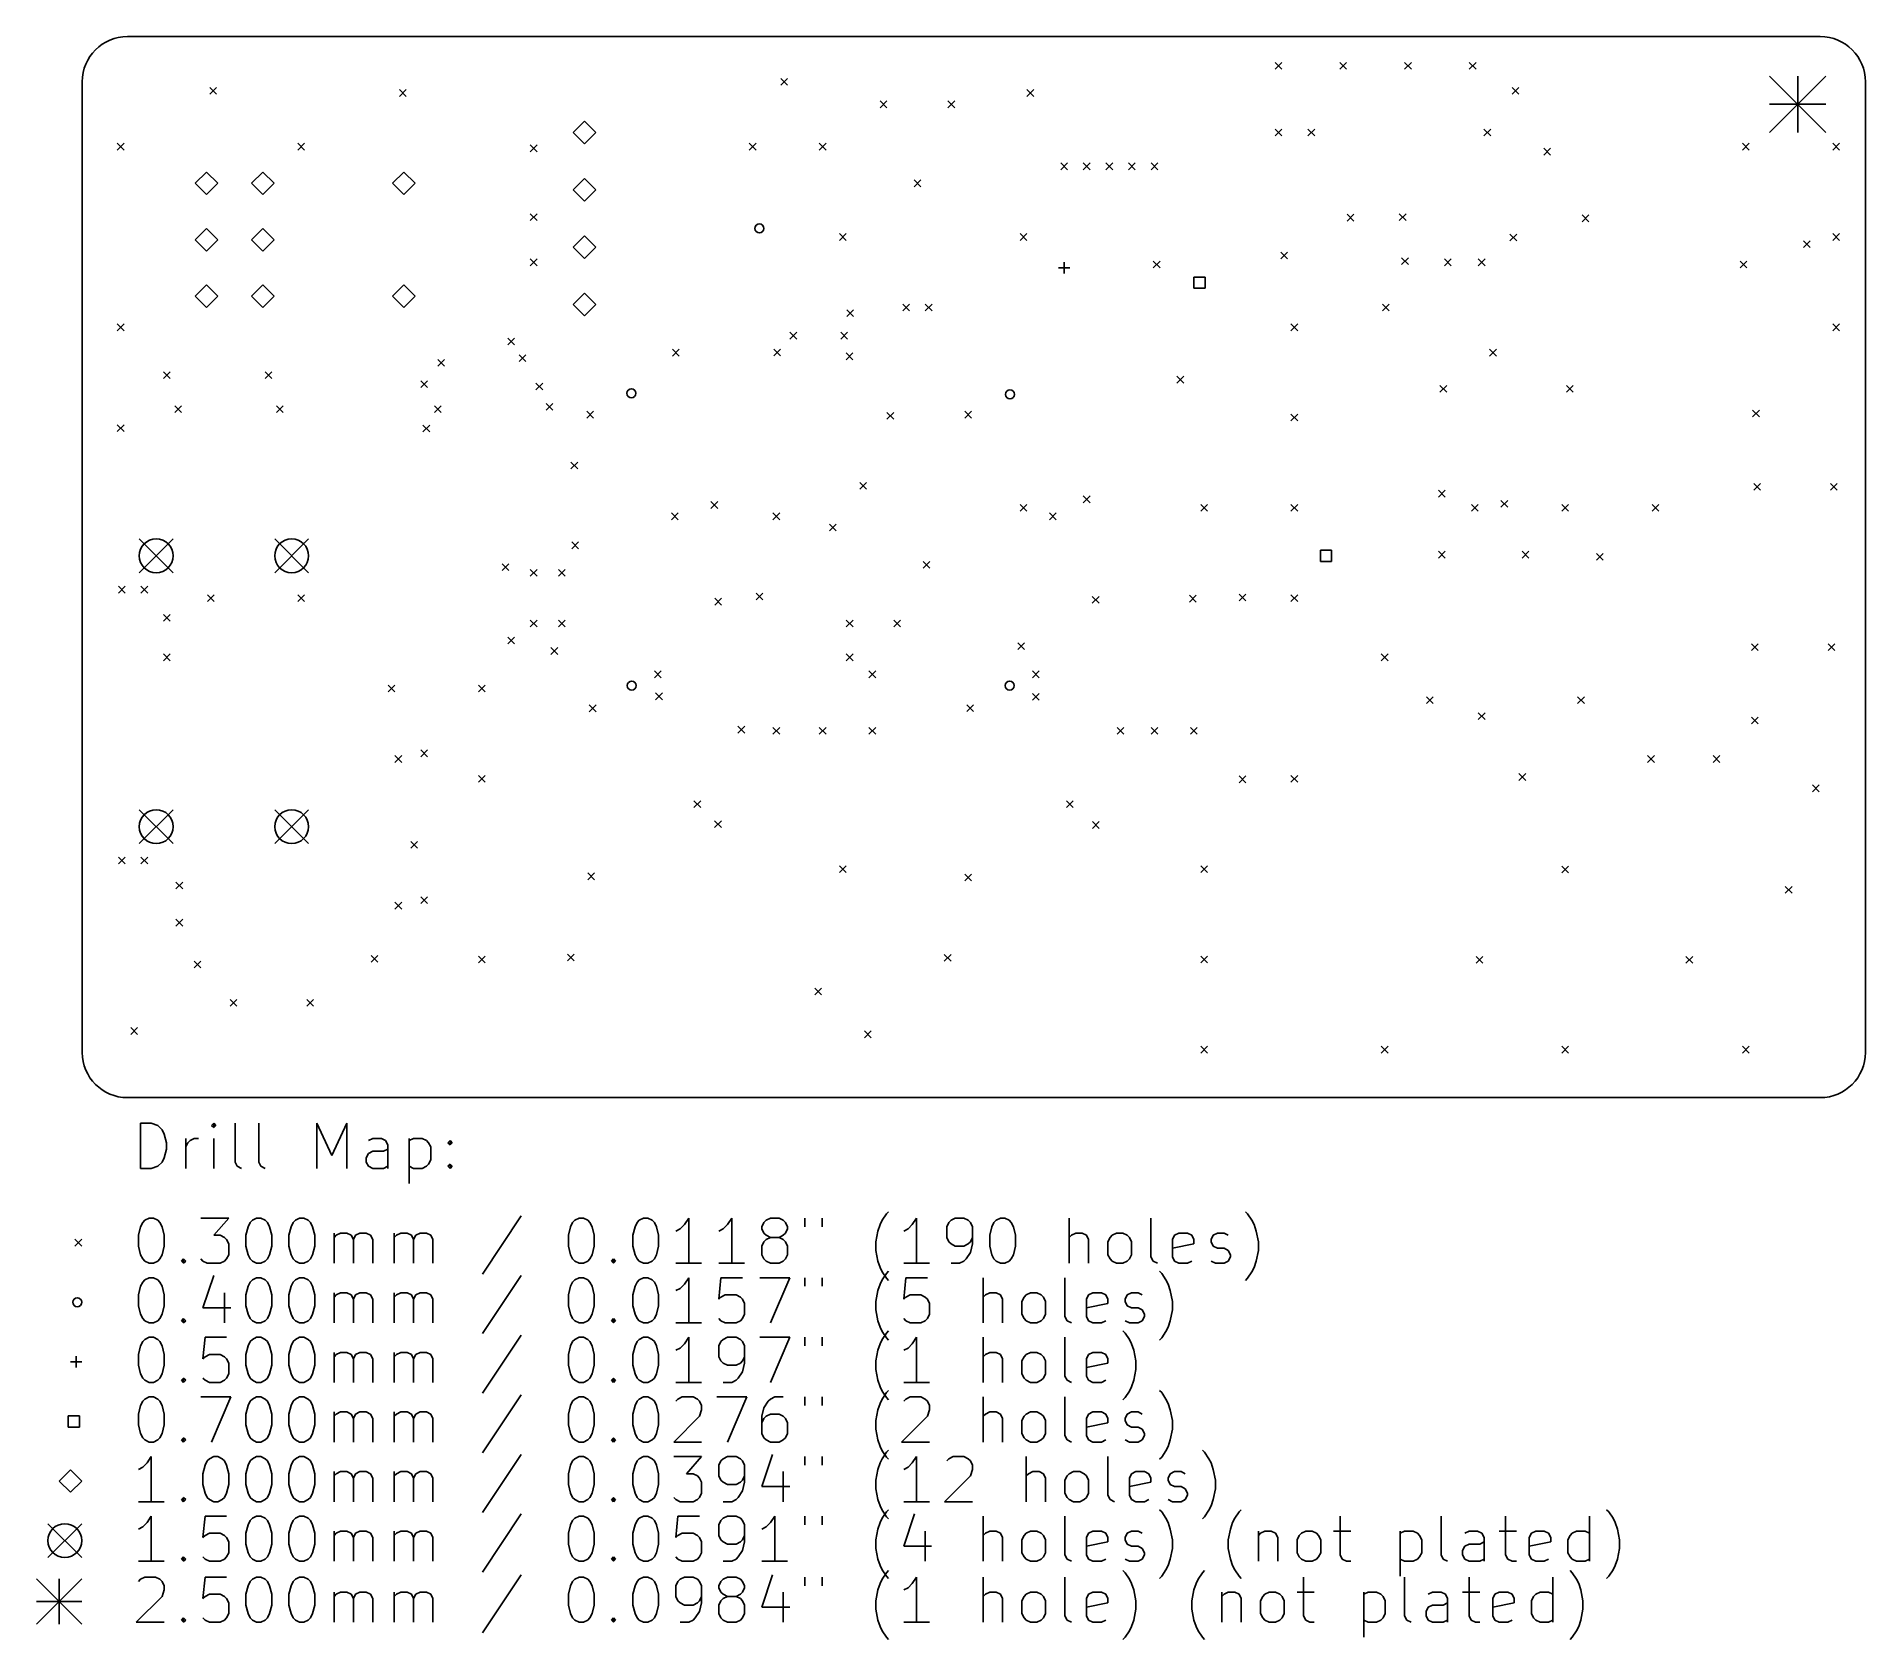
# Model space of a CAD drawing. Extents: x 108 to 189, y -150 to -79.
import ezdxf

# ---------------------------------------------------------------- set-up
doc = ezdxf.new("R2010")
doc.units = 0
doc.layers.add('BLACK', color=7, linetype='CONTINUOUS')

msp = doc.modelspace()

# ---------------------------------------------------------------- linework, layer by layer
at = {"layer": 'BLACK', "linetype": 'CONTINUOUS'}
for p, q in [((112, -79), (187, -79)), ((162.85, -80.15), (163.15, -80.45)), ((163.15, -80.15), (162.85, -80.45)), ((165.716667, -80.15), (166.016667, -80.45)), ((166.016667, -80.15), (165.716667, -80.45)), ((168.583333, -80.15), (168.883333, -80.45)), ((168.883333, -80.15), (168.583333, -80.45)), ((171.45, -80.15), (171.75, -80.45)), ((171.75, -80.15), (171.45, -80.45)), ((110, -124), (110, -81)), ((140.95, -80.85), (141.25, -81.15)), ((141.25, -80.85), (140.95, -81.15)), ((184.75, -80.75), (187.25, -83.25)), ((187.25, -80.75), (184.75, -83.25)), ((186, -80.75), (186, -83.25)), ((189, -81), (189, -124)), ((115.65, -81.25), (115.95, -81.55)), ((115.95, -81.25), (115.65, -81.55)), ((124.05, -81.35), (124.35, -81.65)), ((124.35, -81.35), (124.05, -81.65)), ((151.85, -81.35), (152.15, -81.65)), ((152.15, -81.35), (151.85, -81.65)), ((173.35, -81.25), (173.65, -81.55)), ((173.65, -81.25), (173.35, -81.55)), ((145.35, -81.85), (145.65, -82.15)), ((145.65, -81.85), (145.35, -82.15)), ((148.35, -81.85), (148.65, -82.15)), ((148.65, -81.85), (148.35, -82.15)), ((184.75, -82), (187.25, -82)), ((132.25, -82.75), (131.75, -83.25)), ((131.75, -83.25), (132.25, -83.75)), ((132.75, -83.25), (132.25, -82.75)), ((132.25, -83.75), (132.75, -83.25)), ((162.85, -83.1), (163.15, -83.4)), ((163.15, -83.1), (162.85, -83.4)), ((164.3, -83.1), (164.6, -83.4)), ((164.6, -83.1), (164.3, -83.4)), ((172.1, -83.1), (172.4, -83.4)), ((172.4, -83.1), (172.1, -83.4)), ((111.55, -83.728569), (111.85, -84.028569)), ((111.85, -83.728569), (111.55, -84.028569)), ((119.55, -83.728569), (119.85, -84.028569)), ((119.85, -83.728569), (119.55, -84.028569)), ((129.85, -83.8), (130.15, -84.1)), ((130.15, -83.8), (129.85, -84.1)), ((139.55, -83.728569), (139.85, -84.028569)), ((139.85, -83.728569), (139.55, -84.028569)), ((142.65, -83.728569), (142.95, -84.028569)), ((142.95, -83.728569), (142.65, -84.028569)), ((174.75, -83.95), (175.05, -84.25)), ((175.05, -83.95), (174.75, -84.25)), ((183.55, -83.728569), (183.85, -84.028569)), ((183.85, -83.728569), (183.55, -84.028569)), ((187.55, -83.728569), (187.85, -84.028569)), ((187.85, -83.728569), (187.55, -84.028569)), ((115.5, -85), (115, -85.5)), ((116, -85.5), (115.5, -85)), ((118, -85), (117.5, -85.5)), ((118.5, -85.5), (118, -85)), ((124.25, -85), (123.75, -85.5)), ((124.75, -85.5), (124.25, -85)), ((153.35, -84.6), (153.65, -84.9)), ((153.65, -84.6), (153.35, -84.9)), ((154.35, -84.6), (154.65, -84.9)), ((154.65, -84.6), (154.35, -84.9)), ((155.35, -84.6), (155.65, -84.9)), ((155.65, -84.6), (155.35, -84.9)), ((156.35, -84.6), (156.65, -84.9)), ((156.65, -84.6), (156.35, -84.9)), ((157.35, -84.6), (157.65, -84.9)), ((157.65, -84.6), (157.35, -84.9)), ((115, -85.5), (115.5, -86)), ((115.5, -86), (116, -85.5)), ((117.5, -85.5), (118, -86)), ((118, -86), (118.5, -85.5)), ((123.75, -85.5), (124.25, -86)), ((124.25, -86), (124.75, -85.5)), ((132.25, -85.29), (131.75, -85.79)), ((131.75, -85.79), (132.25, -86.29)), ((132.75, -85.79), (132.25, -85.29)), ((132.25, -86.29), (132.75, -85.79)), ((146.85, -85.35), (147.15, -85.65)), ((147.15, -85.35), (146.85, -85.65)), ((115.5, -87.5), (115, -88)), ((116, -88), (115.5, -87.5)), ((118, -87.5), (117.5, -88)), ((118.5, -88), (118, -87.5)), ((129.85, -86.85), (130.15, -87.15)), ((130.15, -86.85), (129.85, -87.15)), ((166.035375, -86.869361), (166.335375, -87.169361)), ((166.335375, -86.869361), (166.035375, -87.169361)), ((168.35, -86.85), (168.65, -87.15)), ((168.65, -86.85), (168.35, -87.15)), ((176.45, -86.9), (176.75, -87.2)), ((176.75, -86.9), (176.45, -87.2)), ((115, -88), (115.5, -88.5)), ((115.5, -88.5), (116, -88)), ((117.5, -88), (118, -88.5)), ((118, -88.5), (118.5, -88)), ((132.25, -87.83), (131.75, -88.33)), ((132.75, -88.33), (132.25, -87.83)), ((143.55, -87.728569), (143.85, -88.028569)), ((143.85, -87.728569), (143.55, -88.028569)), ((151.55, -87.728569), (151.85, -88.028569)), ((151.85, -87.728569), (151.55, -88.028569)), ((173.25, -87.75), (173.55, -88.05)), ((173.55, -87.75), (173.25, -88.05)), ((186.25, -88.05), (186.55, -88.35)), ((186.55, -88.05), (186.25, -88.35)), ((187.55, -87.728569), (187.85, -88.028569)), ((187.85, -87.728569), (187.55, -88.028569)), ((129.85, -88.85), (130.15, -89.15)), ((130.15, -88.85), (129.85, -89.15)), ((131.75, -88.33), (132.25, -88.83)), ((132.25, -88.83), (132.75, -88.33)), ((153.5, -89), (153.5, -89.5)), ((157.45, -88.95), (157.75, -89.25)), ((157.75, -88.95), (157.45, -89.25)), ((163.1, -88.55), (163.4, -88.85)), ((163.4, -88.55), (163.1, -88.85)), ((168.45, -88.8), (168.75, -89.1)), ((168.75, -88.8), (168.45, -89.1)), ((170.35, -88.85), (170.65, -89.15)), ((170.65, -88.85), (170.35, -89.15)), ((171.85, -88.85), (172.15, -89.15)), ((172.15, -88.85), (171.85, -89.15)), ((183.45, -88.95), (183.75, -89.25)), ((183.75, -88.95), (183.45, -89.25)), ((153.25, -89.25), (153.75, -89.25)), ((159.74749, -89.65251), (159.25251, -89.65251)), ((159.25251, -89.65251), (159.25251, -90.14749)), ((159.74749, -90.14749), (159.74749, -89.65251)), ((115.5, -90), (115, -90.5)), ((115, -90.5), (115.5, -91)), ((116, -90.5), (115.5, -90)), ((115.5, -91), (116, -90.5)), ((118, -90), (117.5, -90.5)), ((117.5, -90.5), (118, -91)), ((118.5, -90.5), (118, -90)), ((118, -91), (118.5, -90.5)), ((124.25, -90), (123.75, -90.5)), ((123.75, -90.5), (124.25, -91)), ((124.75, -90.5), (124.25, -90)), ((124.25, -91), (124.75, -90.5)), ((132.25, -90.37), (131.75, -90.87)), ((132.75, -90.87), (132.25, -90.37)), ((159.25251, -90.14749), (159.74749, -90.14749)), ((131.75, -90.87), (132.25, -91.37)), ((132.25, -91.37), (132.75, -90.87)), ((143.868439, -91.103341), (144.168439, -91.403341)), ((144.168439, -91.103341), (143.868439, -91.403341)), ((146.35, -90.85), (146.65, -91.15)), ((146.65, -90.85), (146.35, -91.15)), ((147.35, -90.85), (147.65, -91.15)), ((147.65, -90.85), (147.35, -91.15)), ((167.6, -90.85), (167.9, -91.15)), ((167.9, -90.85), (167.6, -91.15)), ((111.55, -91.728569), (111.85, -92.028569)), ((111.85, -91.728569), (111.55, -92.028569)), ((128.847273, -92.355012), (129.147273, -92.655012)), ((129.147273, -92.355012), (128.847273, -92.655012)), ((141.35, -92.1), (141.65, -92.4)), ((141.65, -92.1), (141.35, -92.4)), ((143.6, -92.1), (143.9, -92.4)), ((143.9, -92.1), (143.6, -92.4)), ((163.55, -91.728569), (163.85, -92.028569)), ((163.85, -91.728569), (163.55, -92.028569)), ((187.55, -91.728569), (187.85, -92.028569)), ((187.85, -91.728569), (187.55, -92.028569)), ((129.35, -93.1), (129.65, -93.4)), ((129.65, -93.1), (129.35, -93.4)), ((136.15, -92.85), (136.45, -93.15)), ((136.45, -92.85), (136.15, -93.15)), ((140.637484, -92.845879), (140.937484, -93.145879)), ((140.937484, -92.845879), (140.637484, -93.145879)), ((143.839397, -93.012873), (144.139397, -93.312873)), ((144.139397, -93.012873), (143.839397, -93.312873)), ((172.35, -92.85), (172.65, -93.15)), ((172.65, -92.85), (172.35, -93.15)), ((113.6, -93.85), (113.9, -94.15)), ((113.9, -93.85), (113.6, -94.15)), ((118.1, -93.85), (118.4, -94.15)), ((118.4, -93.85), (118.1, -94.15)), ((125.75, -93.3), (126.05, -93.6)), ((126.05, -93.3), (125.75, -93.6)), ((125, -94.25), (125.3, -94.55)), ((125.3, -94.25), (125, -94.55)), ((130.1, -94.35), (130.4, -94.65)), ((130.4, -94.35), (130.1, -94.65)), ((158.5, -94.05), (158.8, -94.35)), ((158.8, -94.05), (158.5, -94.35)), ((170.15, -94.45), (170.45, -94.75)), ((170.45, -94.45), (170.15, -94.75)), ((175.75, -94.45), (176.05, -94.75)), ((176.05, -94.45), (175.75, -94.75)), ((114.1, -95.35), (114.4, -95.65)), ((114.4, -95.35), (114.1, -95.65)), ((118.6, -95.35), (118.9, -95.65)), ((118.9, -95.35), (118.6, -95.65)), ((125.6, -95.35), (125.9, -95.65)), ((125.9, -95.35), (125.6, -95.65)), ((130.546248, -95.251982), (130.846248, -95.551982)), ((130.846248, -95.251982), (130.546248, -95.551982)), ((132.35, -95.6), (132.65, -95.9)), ((132.65, -95.6), (132.35, -95.9)), ((149.1, -95.6), (149.4, -95.9)), ((149.4, -95.6), (149.1, -95.9)), ((184, -95.55), (184.3, -95.85)), ((184.3, -95.55), (184, -95.85)), ((111.55, -96.2), (111.85, -96.5)), ((111.85, -96.2), (111.55, -96.5)), ((125.093459, -96.206488), (125.393459, -96.506488)), ((125.393459, -96.206488), (125.093459, -96.506488)), ((145.65, -95.65), (145.95, -95.95)), ((145.95, -95.65), (145.65, -95.95)), ((163.55, -95.728569), (163.85, -96.028569)), ((163.85, -95.728569), (163.55, -96.028569)), ((131.65, -97.85), (131.95, -98.15)), ((131.95, -97.85), (131.65, -98.15)), ((144.45, -98.75), (144.75, -99.05)), ((144.75, -98.75), (144.45, -99.05)), ((184.05, -98.8), (184.35, -99.1)), ((184.35, -98.8), (184.05, -99.1)), ((187.45, -98.8), (187.75, -99.1)), ((187.75, -98.8), (187.45, -99.1)), ((137.85, -99.6), (138.15, -99.9)), ((138.15, -99.6), (137.85, -99.9)), ((154.35, -99.35), (154.65, -99.65)), ((154.65, -99.35), (154.35, -99.65)), ((170.0875, -99.1), (170.3875, -99.4)), ((170.3875, -99.1), (170.0875, -99.4)), ((172.85, -99.55), (173.15, -99.85)), ((173.15, -99.55), (172.85, -99.85)), ((136.1, -100.1), (136.4, -100.4)), ((136.4, -100.1), (136.1, -100.4)), ((140.6, -100.1), (140.9, -100.4)), ((140.9, -100.1), (140.6, -100.4)), ((151.55, -99.728569), (151.85, -100.028569)), ((151.85, -99.728569), (151.55, -100.028569)), ((152.85, -100.1), (153.15, -100.4)), ((153.15, -100.1), (152.85, -100.4)), ((159.55, -99.728569), (159.85, -100.028569)), ((159.85, -99.728569), (159.55, -100.028569)), ((163.55, -99.728569), (163.85, -100.028569)), ((163.85, -99.728569), (163.55, -100.028569)), ((171.55, -99.728569), (171.85, -100.028569)), ((171.85, -99.728569), (171.55, -100.028569)), ((175.55, -99.728569), (175.85, -100.028569)), ((175.85, -99.728569), (175.55, -100.028569)), ((179.55, -99.728569), (179.85, -100.028569)), ((179.85, -99.728569), (179.55, -100.028569)), ((112.525, -101.25), (114.025, -102.75)), ((114.025, -101.25), (112.525, -102.75)), ((118.525, -101.25), (120.025, -102.75)), ((120.025, -101.25), (118.525, -102.75)), ((143.1, -100.6), (143.4, -100.9)), ((143.4, -100.6), (143.1, -100.9)), ((131.685686, -101.387023), (131.985686, -101.687023)), ((131.985686, -101.387023), (131.685686, -101.687023)), ((165.34749, -101.75251), (164.85251, -101.75251)), ((164.85251, -101.75251), (164.85251, -102.24749)), ((165.34749, -102.24749), (165.34749, -101.75251)), ((170.0875, -101.8), (170.3875, -102.1)), ((170.3875, -101.8), (170.0875, -102.1)), ((173.7875, -101.8), (174.0875, -102.1)), ((174.0875, -101.8), (173.7875, -102.1)), ((177.0875, -101.9), (177.3875, -102.2)), ((177.3875, -101.9), (177.0875, -102.2)), ((128.6, -102.35), (128.9, -102.65)), ((128.9, -102.35), (128.6, -102.65)), ((129.85, -102.6), (130.15, -102.9)), ((130.15, -102.6), (129.85, -102.9)), ((131.1, -102.6), (131.4, -102.9)), ((131.4, -102.6), (131.1, -102.9)), ((147.25, -102.25), (147.55, -102.55)), ((147.55, -102.25), (147.25, -102.55)), ((164.85251, -102.24749), (165.34749, -102.24749)), ((111.6, -103.35), (111.9, -103.65)), ((111.9, -103.35), (111.6, -103.65)), ((112.6, -103.35), (112.9, -103.65)), ((112.9, -103.35), (112.6, -103.65)), ((139.85, -103.65), (140.15, -103.95)), ((140.15, -103.65), (139.85, -103.95)), ((161.25, -103.7), (161.55, -104)), ((161.55, -103.7), (161.25, -104)), ((115.55, -103.728569), (115.85, -104.028569)), ((115.85, -103.728569), (115.55, -104.028569)), ((119.55, -103.728569), (119.85, -104.028569)), ((119.85, -103.728569), (119.55, -104.028569)), ((138.021937, -103.879718), (138.321937, -104.179718)), ((138.321937, -103.879718), (138.021937, -104.179718)), ((154.746067, -103.803807), (155.046067, -104.103807)), ((155.046067, -103.803807), (154.746067, -104.103807)), ((159.05, -103.75), (159.35, -104.05)), ((159.35, -103.75), (159.05, -104.05)), ((163.55, -103.728569), (163.85, -104.028569)), ((163.85, -103.728569), (163.55, -104.028569)), ((113.6, -104.6), (113.9, -104.9)), ((113.9, -104.6), (113.6, -104.9)), ((129.85, -104.85), (130.15, -105.15)), ((130.15, -104.85), (129.85, -105.15)), ((131.1, -104.85), (131.4, -105.15)), ((131.4, -104.85), (131.1, -105.15)), ((143.85, -104.85), (144.15, -105.15)), ((144.15, -104.85), (143.85, -105.15)), ((145.95, -104.85), (146.25, -105.15)), ((146.25, -104.85), (145.95, -105.15)), ((128.85, -105.6), (129.15, -105.9)), ((129.15, -105.6), (128.85, -105.9)), ((130.762873, -106.06943), (131.062873, -106.36943)), ((131.062873, -106.06943), (130.762873, -106.36943)), ((151.45, -105.85), (151.75, -106.15)), ((151.75, -105.85), (151.45, -106.15)), ((183.95, -105.9), (184.25, -106.2)), ((184.25, -105.9), (183.95, -106.2)), ((187.35, -105.9), (187.65, -106.2)), ((187.65, -105.9), (187.35, -106.2)), ((113.6, -106.35), (113.9, -106.65)), ((113.9, -106.35), (113.6, -106.65)), ((143.85, -106.35), (144.15, -106.65)), ((144.15, -106.35), (143.85, -106.65)), ((167.55, -106.35), (167.85, -106.65)), ((167.85, -106.35), (167.55, -106.65)), ((123.55, -107.728569), (123.85, -108.028569)), ((123.85, -107.728569), (123.55, -108.028569)), ((127.55, -107.728569), (127.85, -108.028569)), ((127.85, -107.728569), (127.55, -108.028569)), ((135.35, -107.1), (135.65, -107.4)), ((135.65, -107.1), (135.35, -107.4)), ((144.85, -107.1), (145.15, -107.4)), ((145.15, -107.1), (144.85, -107.4)), ((152.1, -107.1), (152.4, -107.4)), ((152.4, -107.1), (152.1, -107.4)), ((135.4, -108.075), (135.7, -108.375)), ((135.7, -108.075), (135.4, -108.375)), ((152.1, -108.1), (152.4, -108.4)), ((152.4, -108.1), (152.1, -108.4)), ((169.55, -108.25), (169.85, -108.55)), ((169.85, -108.25), (169.55, -108.55)), ((176.25, -108.25), (176.55, -108.55)), ((176.55, -108.25), (176.25, -108.55)), ((132.462914, -108.605132), (132.762914, -108.905132)), ((132.762914, -108.605132), (132.462914, -108.905132)), ((149.184892, -108.595943), (149.484892, -108.895943)), ((149.484892, -108.595943), (149.184892, -108.895943)), ((171.85, -108.95), (172.15, -109.25)), ((172.15, -108.95), (171.85, -109.25)), ((183.95, -109.15), (184.25, -109.45)), ((184.25, -109.15), (183.95, -109.45)), ((139.05, -109.55), (139.35, -109.85)), ((139.35, -109.55), (139.05, -109.85)), ((140.6, -109.6), (140.9, -109.9)), ((140.9, -109.6), (140.6, -109.9)), ((142.65, -109.6), (142.95, -109.9)), ((142.95, -109.6), (142.65, -109.9)), ((144.85, -109.6), (145.15, -109.9)), ((145.15, -109.6), (144.85, -109.9)), ((155.85, -109.6), (156.15, -109.9)), ((156.15, -109.6), (155.85, -109.9)), ((157.35, -109.6), (157.65, -109.9)), ((157.65, -109.6), (157.35, -109.9)), ((159.1, -109.6), (159.4, -109.9)), ((159.4, -109.6), (159.1, -109.9)), ((123.85, -110.85), (124.15, -111.15)), ((124.15, -110.85), (123.85, -111.15)), ((125, -110.6), (125.3, -110.9)), ((125.3, -110.6), (125, -110.9)), ((179.35, -110.85), (179.65, -111.15)), ((179.65, -110.85), (179.35, -111.15)), ((182.25, -110.85), (182.55, -111.15)), ((182.55, -110.85), (182.25, -111.15)), ((127.55, -111.728569), (127.85, -112.028569)), ((127.85, -111.728569), (127.55, -112.028569)), ((161.25, -111.75), (161.55, -112.05)), ((161.55, -111.75), (161.25, -112.05)), ((163.55, -111.728569), (163.85, -112.028569)), ((163.85, -111.728569), (163.55, -112.028569)), ((173.65, -111.65), (173.95, -111.95)), ((173.95, -111.65), (173.65, -111.95)), ((186.65, -112.15), (186.95, -112.45)), ((186.95, -112.15), (186.65, -112.45)), ((112.525, -113.25), (114.025, -114.75)), ((114.025, -113.25), (112.525, -114.75)), ((118.525, -113.25), (120.025, -114.75)), ((120.025, -113.25), (118.525, -114.75)), ((137.1, -112.85), (137.4, -113.15)), ((137.4, -112.85), (137.1, -113.15)), ((153.6, -112.85), (153.9, -113.15)), ((153.9, -112.85), (153.6, -113.15)), ((138.012748, -113.740728), (138.312748, -114.040728)), ((138.312748, -113.740728), (138.012748, -114.040728)), ((154.753766, -113.773013), (155.053766, -114.073013)), ((155.053766, -113.773013), (154.753766, -114.073013)), ((124.55, -114.65), (124.85, -114.95)), ((124.85, -114.65), (124.55, -114.95)), ((111.6, -115.35), (111.9, -115.65)), ((111.9, -115.35), (111.6, -115.65)), ((112.6, -115.35), (112.9, -115.65)), ((112.9, -115.35), (112.6, -115.65)), ((143.55, -115.728569), (143.85, -116.028569)), ((143.85, -115.728569), (143.55, -116.028569)), ((159.55, -115.728569), (159.85, -116.028569)), ((159.85, -115.728569), (159.55, -116.028569)), ((175.55, -115.75), (175.85, -116.05)), ((175.85, -115.75), (175.55, -116.05)), ((114.15, -116.45), (114.45, -116.75)), ((114.45, -116.45), (114.15, -116.75)), ((132.4, -116.05), (132.7, -116.35)), ((132.7, -116.05), (132.4, -116.35)), ((149.1, -116.1), (149.4, -116.4)), ((149.4, -116.1), (149.1, -116.4)), ((185.45, -116.65), (185.75, -116.95)), ((185.75, -116.65), (185.45, -116.95)), ((123.85, -117.35), (124.15, -117.65)), ((124.15, -117.35), (123.85, -117.65)), ((125, -117.1), (125.3, -117.4)), ((125.3, -117.1), (125, -117.4)), ((114.15, -118.1), (114.45, -118.4)), ((114.45, -118.1), (114.15, -118.4)), ((122.8, -119.7), (123.1, -120)), ((123.1, -119.7), (122.8, -120)), ((127.55, -119.728569), (127.85, -120.028569)), ((127.85, -119.728569), (127.55, -120.028569)), ((131.495413, -119.640422), (131.795413, -119.940422)), ((131.795413, -119.640422), (131.495413, -119.940422)), ((148.189864, -119.659064), (148.489864, -119.959064)), ((148.489864, -119.659064), (148.189864, -119.959064)), ((159.55, -119.728569), (159.85, -120.028569)), ((159.85, -119.728569), (159.55, -120.028569)), ((171.75, -119.75), (172.05, -120.05)), ((172.05, -119.75), (171.75, -120.05)), ((181.05, -119.75), (181.35, -120.05)), ((181.35, -119.75), (181.05, -120.05)), ((114.95, -119.95), (115.25, -120.25)), ((115.25, -119.95), (114.95, -120.25)), ((142.45, -121.15), (142.75, -121.45)), ((142.75, -121.15), (142.45, -121.45)), ((116.55, -121.65), (116.85, -121.95)), ((116.85, -121.65), (116.55, -121.95)), ((119.95, -121.65), (120.25, -121.95)), ((120.25, -121.65), (119.95, -121.95)), ((112.15, -122.9), (112.45, -123.2)), ((112.45, -122.9), (112.15, -123.2)), ((144.65, -123.05), (144.95, -123.35)), ((144.95, -123.05), (144.65, -123.35)), ((159.55, -123.728569), (159.85, -124.028569)), ((159.85, -123.728569), (159.55, -124.028569)), ((167.55, -123.728569), (167.85, -124.028569)), ((167.85, -123.728569), (167.55, -124.028569)), ((175.55, -123.728569), (175.85, -124.028569)), ((175.85, -123.728569), (175.55, -124.028569)), ((183.55, -123.728569), (183.85, -124.028569)), ((183.85, -123.728569), (183.55, -124.028569)), ((112, -126), (187, -126)), ((112.582768, -129.139838), (112.582768, -127.139838)), ((112.582768, -127.139838), (113.058958, -127.139838)), ((113.058958, -127.139838), (113.344673, -127.235076)), ((115.820863, -127.139838), (115.725625, -127.235076)), ((115.916101, -127.235076), (115.820863, -127.139838)), ((115.820863, -127.139838), (115.820863, -127.330314)), ((116.773244, -128.854123), (116.773244, -127.139838)), ((117.820863, -128.854123), (117.820863, -127.139838)), ((120.392292, -129.139838), (120.392292, -127.139838)), ((120.392292, -127.139838), (121.058959, -128.568409)), ((121.058959, -128.568409), (121.725625, -127.139838)), ((121.725625, -127.139838), (121.725625, -129.139838)), ((113.344673, -127.235076), (113.535149, -127.425552)), ((113.535149, -127.425552), (113.630387, -127.616028)), ((113.630387, -127.616028), (113.725625, -127.99698)), ((113.725625, -127.99698), (113.725625, -128.282695)), ((114.582768, -129.139838), (114.582768, -127.806504)), ((114.582768, -128.187457), (114.678006, -127.99698)), ((114.678006, -127.99698), (114.773244, -127.901742)), ((114.773244, -127.901742), (114.96372, -127.806504)), ((114.96372, -127.806504), (115.154197, -127.806504)), ((115.725625, -127.235076), (115.820863, -127.330314)), ((115.820863, -127.330314), (115.916101, -127.235076)), ((115.820863, -129.139838), (115.820863, -127.806504)), ((122.868482, -127.806504), (122.678006, -127.901742)), ((123.249435, -127.806504), (122.868482, -127.806504)), ((123.439911, -127.901742), (123.249435, -127.806504)), ((123.535149, -128.092219), (123.439911, -127.901742)), ((124.48753, -127.806504), (124.48753, -129.806504)), ((124.48753, -127.901742), (124.678006, -127.806504)), ((124.678006, -127.806504), (125.058959, -127.806504)), ((125.058959, -127.806504), (125.249435, -127.901742)), ((125.249435, -127.901742), (125.344673, -127.99698)), ((125.344673, -127.99698), (125.439911, -128.187457)), ((126.201816, -127.99698), (126.297054, -127.901742)), ((126.297054, -128.092219), (126.201816, -127.99698)), ((126.297054, -127.901742), (126.392292, -127.99698)), ((126.297054, -127.901742), (126.297054, -128.092219)), ((126.392292, -127.99698), (126.297054, -128.092219)), ((113.630387, -128.663647), (113.535149, -128.854123)), ((113.725625, -128.282695), (113.630387, -128.663647)), ((122.582768, -128.663647), (122.678006, -128.473171)), ((122.582768, -128.854123), (122.582768, -128.663647)), ((122.678006, -128.473171), (122.868482, -128.377933)), ((122.868482, -128.377933), (123.344673, -128.377933)), ((123.344673, -128.377933), (123.535149, -128.282695)), ((123.535149, -129.139838), (123.535149, -128.092219)), ((125.439911, -128.758885), (125.344673, -128.949361)), ((125.439911, -128.187457), (125.439911, -128.758885)), ((113.058958, -129.139838), (112.582768, -129.139838)), ((113.344673, -129.0446), (113.058958, -129.139838)), ((113.535149, -128.854123), (113.344673, -129.0446)), ((116.868482, -129.0446), (116.773244, -128.854123)), ((117.058958, -129.139838), (116.868482, -129.0446)), ((117.916101, -129.0446), (117.820863, -128.854123)), ((118.106577, -129.139838), (117.916101, -129.0446)), ((122.678006, -129.0446), (122.582768, -128.854123)), ((122.868482, -129.139838), (122.678006, -129.0446)), ((123.344673, -129.139838), (122.868482, -129.139838)), ((123.535149, -129.0446), (123.344673, -129.139838)), ((124.678006, -129.139838), (124.48753, -129.0446)), ((125.058959, -129.139838), (124.678006, -129.139838)), ((125.249435, -129.0446), (125.058959, -129.139838)), ((125.344673, -128.949361), (125.249435, -129.0446)), ((126.201816, -129.0446), (126.297054, -128.949361)), ((126.297054, -129.139838), (126.201816, -129.0446)), ((126.297054, -128.949361), (126.392292, -129.0446)), ((126.297054, -128.949361), (126.297054, -129.139838)), ((126.392292, -129.0446), (126.297054, -129.139838)), ((129.439912, -131.2446), (127.725627, -133.816028)), ((145.439914, -131.435076), (145.63039, -131.149361)), ((145.63039, -131.149361), (145.725629, -131.054123)), ((161.630392, -131.149361), (161.535154, -131.054123)), ((161.820868, -131.435076), (161.630392, -131.149361)), ((112.48753, -132.101742), (112.582768, -131.72079)), ((112.582768, -131.72079), (112.678006, -131.530314)), ((112.678006, -131.530314), (112.773244, -131.435076)), ((112.773244, -131.435076), (112.96372, -131.339838)), ((112.96372, -131.339838), (113.154197, -131.339838)), ((113.154197, -131.339838), (113.344673, -131.435076)), ((113.344673, -131.435076), (113.439911, -131.530314)), ((113.439911, -131.530314), (113.535149, -131.72079)), ((113.535149, -131.72079), (113.630387, -132.101742)), ((115.249435, -131.339838), (116.48753, -131.339838)), ((116.48753, -131.339838), (115.820863, -132.101742)), ((117.249435, -132.101742), (117.344673, -131.72079)), ((117.344673, -131.72079), (117.439911, -131.530314)), ((117.439911, -131.530314), (117.535149, -131.435076)), ((117.535149, -131.435076), (117.725625, -131.339838)), ((117.725625, -131.339838), (117.916102, -131.339838)), ((117.916102, -131.339838), (118.106578, -131.435076)), ((118.106578, -131.435076), (118.201816, -131.530314)), ((118.201816, -131.530314), (118.297054, -131.72079)), ((118.297054, -131.72079), (118.392292, -132.101742)), ((119.154197, -132.101742), (119.249435, -131.72079)), ((119.249435, -131.72079), (119.344673, -131.530314)), ((119.344673, -131.530314), (119.439911, -131.435076)), ((119.439911, -131.435076), (119.630387, -131.339838)), ((119.630387, -131.339838), (119.820864, -131.339838)), ((119.820864, -131.339838), (120.01134, -131.435076)), ((120.01134, -131.435076), (120.106578, -131.530314)), ((120.106578, -131.530314), (120.201816, -131.72079)), ((120.201816, -131.72079), (120.297054, -132.101742)), ((121.154197, -133.339838), (121.154197, -132.006504)), ((121.249435, -132.101742), (121.439911, -132.006504)), ((121.439911, -132.006504), (121.725626, -132.006504)), ((121.725626, -132.006504), (121.916102, -132.101742)), ((122.106578, -132.101742), (122.297054, -132.006504)), ((122.297054, -132.006504), (122.582768, -132.006504)), ((122.582768, -132.006504), (122.773245, -132.101742)), ((123.820864, -133.339838), (123.820864, -132.006504)), ((123.916102, -132.101742), (124.106578, -132.006504)), ((124.106578, -132.006504), (124.392293, -132.006504)), ((124.392293, -132.006504), (124.582769, -132.101742)), ((124.773245, -132.101742), (124.963721, -132.006504)), ((124.963721, -132.006504), (125.249435, -132.006504)), ((125.249435, -132.006504), (125.439912, -132.101742)), ((131.535151, -132.101742), (131.630389, -131.72079)), ((131.630389, -131.72079), (131.725627, -131.530314)), ((131.725627, -131.530314), (131.820865, -131.435076)), ((131.820865, -131.435076), (132.011341, -131.339838)), ((132.011341, -131.339838), (132.201818, -131.339838)), ((132.201818, -131.339838), (132.392294, -131.435076)), ((132.392294, -131.435076), (132.487532, -131.530314)), ((132.487532, -131.530314), (132.58277, -131.72079)), ((132.58277, -131.72079), (132.678008, -132.101742)), ((134.392294, -132.101742), (134.487532, -131.72079)), ((134.487532, -131.72079), (134.58277, -131.530314)), ((134.58277, -131.530314), (134.678008, -131.435076)), ((134.678008, -131.435076), (134.868484, -131.339838)), ((134.868484, -131.339838), (135.058961, -131.339838)), ((135.058961, -131.339838), (135.249437, -131.435076)), ((135.249437, -131.435076), (135.344675, -131.530314)), ((135.344675, -131.530314), (135.439913, -131.72079)), ((135.439913, -131.72079), (135.535151, -132.101742)), ((136.487532, -131.816028), (136.297056, -131.911266)), ((136.678008, -131.625552), (136.487532, -131.816028)), ((136.868484, -131.339838), (136.678008, -131.625552)), ((136.868484, -133.339838), (136.868484, -131.339838)), ((138.392294, -131.816028), (138.201818, -131.911266)), ((138.58277, -131.625552), (138.392294, -131.816028)), ((138.773246, -131.339838), (138.58277, -131.625552)), ((138.773246, -133.339838), (138.773246, -131.339838)), ((140.10658, -131.72079), (140.201818, -131.530314)), ((140.10658, -131.816028), (140.10658, -131.72079)), ((140.201818, -132.006504), (140.10658, -131.816028)), ((140.201818, -131.530314), (140.297056, -131.435076)), ((140.297056, -132.101742), (140.201818, -132.006504)), ((140.297056, -131.435076), (140.487532, -131.339838)), ((140.487532, -131.339838), (140.868485, -131.339838)), ((140.868485, -131.339838), (141.058961, -131.435076)), ((141.058961, -131.435076), (141.154199, -131.530314)), ((141.154199, -132.006504), (141.058961, -132.101742)), ((141.154199, -131.530314), (141.249437, -131.72079)), ((141.249437, -131.816028), (141.154199, -132.006504)), ((141.249437, -131.72079), (141.249437, -131.816028)), ((142.011342, -131.339838), (142.011342, -131.72079)), ((142.773247, -131.339838), (142.773247, -131.72079)), ((145.1542, -132.387457), (145.249438, -131.911266)), ((145.249438, -131.911266), (145.344676, -131.625552)), ((145.344676, -131.625552), (145.439914, -131.435076)), ((146.582771, -131.816028), (146.392295, -131.911266)), ((146.773247, -131.625552), (146.582771, -131.816028)), ((146.963723, -131.339838), (146.773247, -131.625552)), ((146.963723, -133.339838), (146.963723, -131.339838)), ((148.392295, -131.530314), (148.297057, -131.72079)), ((148.297057, -131.72079), (148.297057, -132.19698)), ((148.487533, -131.435076), (148.392295, -131.530314)), ((148.678009, -131.339838), (148.487533, -131.435076)), ((149.058962, -131.339838), (148.678009, -131.339838)), ((149.249438, -131.435076), (149.058962, -131.339838)), ((149.344676, -131.530314), (149.249438, -131.435076)), ((149.439914, -131.72079), (149.344676, -131.530314)), ((149.439914, -132.482695), (149.439914, -131.72079)), ((150.201819, -132.101742), (150.297057, -131.72079)), ((150.297057, -131.72079), (150.392295, -131.530314)), ((150.392295, -131.530314), (150.487533, -131.435076)), ((150.487533, -131.435076), (150.678009, -131.339838)), ((150.678009, -131.339838), (150.868486, -131.339838)), ((150.868486, -131.339838), (151.058962, -131.435076)), ((151.058962, -131.435076), (151.1542, -131.530314)), ((151.1542, -131.530314), (151.249438, -131.72079)), ((151.249438, -131.72079), (151.344676, -132.101742)), ((153.725629, -133.339838), (153.725629, -131.339838)), ((154.011343, -132.006504), (153.820867, -132.101742)), ((154.297058, -132.006504), (154.011343, -132.006504)), ((154.487534, -132.101742), (154.297058, -132.006504)), ((155.630391, -132.101742), (155.820867, -132.006504)), ((155.820867, -132.006504), (156.106582, -132.006504)), ((156.106582, -132.006504), (156.297058, -132.101742)), ((157.344677, -133.054123), (157.344677, -131.339838)), ((158.392296, -132.101742), (158.582772, -132.006504)), ((158.582772, -132.006504), (158.963725, -132.006504)), ((158.963725, -132.006504), (159.154201, -132.101742)), ((160.106582, -132.101742), (160.297058, -132.006504)), ((160.297058, -132.006504), (160.582772, -132.006504)), ((160.582772, -132.006504), (160.773249, -132.101742)), ((161.916106, -131.625552), (161.820868, -131.435076)), ((162.011344, -131.911266), (161.916106, -131.625552)), ((162.106582, -132.387457), (162.011344, -131.911266)), ((109.675, -132.275), (109.975, -132.575)), ((109.975, -132.275), (109.675, -132.575)), ((112.48753, -132.577933), (112.48753, -132.101742)), ((112.582768, -132.958885), (112.48753, -132.577933)), ((113.630387, -132.577933), (113.535149, -132.958885)), ((113.630387, -132.101742), (113.630387, -132.577933)), ((115.820863, -132.101742), (116.106578, -132.101742)), ((116.106578, -132.101742), (116.297054, -132.19698)), ((116.297054, -132.19698), (116.392292, -132.292219)), ((116.392292, -132.292219), (116.48753, -132.482695)), ((116.48753, -132.482695), (116.48753, -132.958885)), ((117.249435, -132.577933), (117.249435, -132.101742)), ((117.344673, -132.958885), (117.249435, -132.577933)), ((118.392292, -132.577933), (118.297054, -132.958885)), ((118.392292, -132.101742), (118.392292, -132.577933)), ((119.154197, -132.577933), (119.154197, -132.101742)), ((119.249435, -132.958885), (119.154197, -132.577933)), ((120.297054, -132.577933), (120.201816, -132.958885)), ((120.297054, -132.101742), (120.297054, -132.577933)), ((121.154197, -132.19698), (121.249435, -132.101742)), ((121.916102, -132.101742), (122.01134, -132.292219)), ((122.01134, -132.292219), (122.106578, -132.101742)), ((122.01134, -132.292219), (122.01134, -133.339838)), ((122.773245, -132.101742), (122.868483, -132.292219)), ((122.868483, -132.292219), (122.868483, -133.339838)), ((123.820864, -132.19698), (123.916102, -132.101742)), ((124.582769, -132.101742), (124.678007, -132.292219)), ((124.678007, -132.292219), (124.773245, -132.101742)), ((124.678007, -132.292219), (124.678007, -133.339838)), ((125.439912, -132.101742), (125.53515, -132.292219)), ((125.53515, -132.292219), (125.53515, -133.339838)), ((131.535151, -132.577933), (131.535151, -132.101742)), ((131.630389, -132.958885), (131.535151, -132.577933)), ((132.678008, -132.577933), (132.58277, -132.958885)), ((132.678008, -132.101742), (132.678008, -132.577933)), ((134.392294, -132.577933), (134.392294, -132.101742)), ((134.487532, -132.958885), (134.392294, -132.577933)), ((135.535151, -132.577933), (135.439913, -132.958885)), ((135.535151, -132.101742), (135.535151, -132.577933)), ((140.201818, -132.387457), (140.10658, -132.577933)), ((140.10658, -132.577933), (140.10658, -132.958885)), ((140.297056, -132.292219), (140.201818, -132.387457)), ((140.487532, -132.19698), (140.297056, -132.101742)), ((140.487532, -132.19698), (140.297056, -132.292219)), ((140.868485, -132.19698), (140.487532, -132.19698)), ((141.058961, -132.101742), (140.868485, -132.19698)), ((141.058961, -132.292219), (140.868485, -132.19698)), ((141.154199, -132.387457), (141.058961, -132.292219)), ((141.249437, -132.577933), (141.154199, -132.387457)), ((141.249437, -132.958885), (141.249437, -132.577933)), ((145.1542, -132.768409), (145.1542, -132.387457)), ((145.249438, -133.2446), (145.1542, -132.768409)), ((148.297057, -132.19698), (148.392295, -132.387457)), ((148.392295, -132.387457), (148.487533, -132.482695)), ((148.487533, -132.482695), (148.678009, -132.577933)), ((148.678009, -132.577933), (149.058962, -132.577933)), ((149.058962, -132.577933), (149.249438, -132.482695)), ((149.1542, -133.149361), (149.344676, -132.863647)), ((149.249438, -132.482695), (149.344676, -132.387457)), ((149.344676, -132.387457), (149.439914, -132.19698)), ((149.344676, -132.863647), (149.439914, -132.482695)), ((150.201819, -132.577933), (150.201819, -132.101742)), ((150.297057, -132.958885), (150.201819, -132.577933)), ((151.344676, -132.577933), (151.249438, -132.958885)), ((151.344676, -132.101742), (151.344676, -132.577933)), ((153.820867, -132.101742), (153.725629, -132.19698)), ((154.582772, -132.292219), (154.487534, -132.101742)), ((154.582772, -133.339838), (154.582772, -132.292219)), ((155.439915, -132.387457), (155.535153, -132.19698)), ((155.439915, -132.958885), (155.439915, -132.387457)), ((155.535153, -132.19698), (155.630391, -132.101742)), ((156.297058, -132.101742), (156.392296, -132.19698)), ((156.392296, -132.19698), (156.487534, -132.387457)), ((156.487534, -132.387457), (156.487534, -132.958885)), ((158.297058, -132.292219), (158.392296, -132.101742)), ((158.297058, -133.054123), (158.297058, -132.292219)), ((159.249439, -132.482695), (158.297058, -132.673171)), ((159.154201, -132.101742), (159.249439, -132.292219)), ((159.249439, -132.292219), (159.249439, -132.482695)), ((160.011344, -132.292219), (160.106582, -132.101742)), ((160.011344, -132.387457), (160.011344, -132.292219)), ((160.106582, -132.577933), (160.011344, -132.387457)), ((160.297058, -132.673171), (160.106582, -132.577933)), ((160.582772, -132.673171), (160.297058, -132.673171)), ((160.773249, -132.768409), (160.582772, -132.673171)), ((160.868487, -132.958885), (160.773249, -132.768409)), ((162.011344, -133.2446), (162.106582, -132.768409)), ((162.106582, -132.768409), (162.106582, -132.387457)), ((112.678006, -133.149361), (112.582768, -132.958885)), ((112.773244, -133.2446), (112.678006, -133.149361)), ((112.96372, -133.339838), (112.773244, -133.2446)), ((113.154197, -133.339838), (112.96372, -133.339838)), ((113.344673, -133.2446), (113.154197, -133.339838)), ((113.439911, -133.149361), (113.344673, -133.2446)), ((113.535149, -132.958885), (113.439911, -133.149361)), ((114.392292, -133.2446), (114.48753, -133.149361)), ((114.48753, -133.339838), (114.392292, -133.2446)), ((114.48753, -133.149361), (114.582768, -133.2446)), ((114.48753, -133.149361), (114.48753, -133.339838)), ((114.582768, -133.2446), (114.48753, -133.339838)), ((115.344673, -133.2446), (115.249435, -133.149361)), ((115.535149, -133.339838), (115.344673, -133.2446)), ((116.106578, -133.339838), (115.535149, -133.339838)), ((116.297054, -133.2446), (116.106578, -133.339838)), ((116.392292, -133.149361), (116.297054, -133.2446)), ((116.48753, -132.958885), (116.392292, -133.149361)), ((117.439911, -133.149361), (117.344673, -132.958885)), ((117.535149, -133.2446), (117.439911, -133.149361)), ((117.725625, -133.339838), (117.535149, -133.2446)), ((117.916102, -133.339838), (117.725625, -133.339838)), ((118.106578, -133.2446), (117.916102, -133.339838)), ((118.201816, -133.149361), (118.106578, -133.2446)), ((118.297054, -132.958885), (118.201816, -133.149361)), ((119.344673, -133.149361), (119.249435, -132.958885)), ((119.439911, -133.2446), (119.344673, -133.149361)), ((119.630387, -133.339838), (119.439911, -133.2446)), ((119.820864, -133.339838), (119.630387, -133.339838)), ((120.01134, -133.2446), (119.820864, -133.339838)), ((120.106578, -133.149361), (120.01134, -133.2446)), ((120.201816, -132.958885), (120.106578, -133.149361)), ((131.725627, -133.149361), (131.630389, -132.958885)), ((131.820865, -133.2446), (131.725627, -133.149361)), ((132.011341, -133.339838), (131.820865, -133.2446)), ((132.201818, -133.339838), (132.011341, -133.339838)), ((132.392294, -133.2446), (132.201818, -133.339838)), ((132.487532, -133.149361), (132.392294, -133.2446)), ((132.58277, -132.958885), (132.487532, -133.149361)), ((133.439913, -133.2446), (133.535151, -133.149361)), ((133.535151, -133.339838), (133.439913, -133.2446)), ((133.535151, -133.149361), (133.630389, -133.2446)), ((133.535151, -133.149361), (133.535151, -133.339838)), ((133.630389, -133.2446), (133.535151, -133.339838)), ((134.58277, -133.149361), (134.487532, -132.958885)), ((134.678008, -133.2446), (134.58277, -133.149361)), ((134.868484, -133.339838), (134.678008, -133.2446)), ((135.058961, -133.339838), (134.868484, -133.339838)), ((135.249437, -133.2446), (135.058961, -133.339838)), ((135.344675, -133.149361), (135.249437, -133.2446)), ((135.439913, -132.958885), (135.344675, -133.149361)), ((137.439913, -133.339838), (136.297056, -133.339838)), ((139.344675, -133.339838), (138.201818, -133.339838)), ((140.10658, -132.958885), (140.201818, -133.149361)), ((140.201818, -133.149361), (140.297056, -133.2446)), ((140.297056, -133.2446), (140.487532, -133.339838)), ((140.487532, -133.339838), (140.868485, -133.339838)), ((140.868485, -133.339838), (141.058961, -133.2446)), ((141.058961, -133.2446), (141.154199, -133.149361)), ((141.154199, -133.149361), (141.249437, -132.958885)), ((145.344676, -133.530314), (145.249438, -133.2446)), ((145.439914, -133.72079), (145.344676, -133.530314)), ((147.535152, -133.339838), (146.392295, -133.339838)), ((148.487533, -133.339838), (148.868485, -133.339838)), ((148.868485, -133.339838), (149.058962, -133.2446)), ((149.058962, -133.2446), (149.1542, -133.149361)), ((150.392295, -133.149361), (150.297057, -132.958885)), ((150.487533, -133.2446), (150.392295, -133.149361)), ((150.678009, -133.339838), (150.487533, -133.2446)), ((150.868486, -133.339838), (150.678009, -133.339838)), ((151.058962, -133.2446), (150.868486, -133.339838)), ((151.1542, -133.149361), (151.058962, -133.2446)), ((151.249438, -132.958885), (151.1542, -133.149361)), ((155.535153, -133.149361), (155.439915, -132.958885)), ((155.630391, -133.2446), (155.535153, -133.149361)), ((155.820867, -133.339838), (155.630391, -133.2446)), ((156.106582, -133.339838), (155.820867, -133.339838)), ((156.297058, -133.2446), (156.106582, -133.339838)), ((156.392296, -133.149361), (156.297058, -133.2446)), ((156.487534, -132.958885), (156.392296, -133.149361)), ((157.439915, -133.2446), (157.344677, -133.054123)), ((157.630391, -133.339838), (157.439915, -133.2446)), ((158.392296, -133.2446), (158.297058, -133.054123)), ((158.582772, -133.339838), (158.392296, -133.2446)), ((158.963725, -133.339838), (158.582772, -133.339838)), ((159.154201, -133.2446), (158.963725, -133.339838)), ((160.011344, -133.2446), (160.20182, -133.339838)), ((160.20182, -133.339838), (160.582772, -133.339838)), ((160.582772, -133.339838), (160.773249, -133.2446)), ((160.773249, -133.2446), (160.868487, -133.054123)), ((160.868487, -133.054123), (160.868487, -132.958885)), ((161.820868, -133.72079), (161.916106, -133.530314)), ((161.916106, -133.530314), (162.011344, -133.2446)), ((112.48753, -134.741742), (112.582768, -134.36079)), ((112.582768, -134.36079), (112.678006, -134.170314)), ((112.678006, -134.170314), (112.773244, -134.075076)), ((112.773244, -134.075076), (112.96372, -133.979838)), ((112.96372, -133.979838), (113.154197, -133.979838)), ((113.154197, -133.979838), (113.344673, -134.075076)), ((113.344673, -134.075076), (113.439911, -134.170314)), ((113.439911, -134.170314), (113.535149, -134.36079)), ((113.535149, -134.36079), (113.630387, -134.741742)), ((115.820863, -133.8846), (115.344673, -135.313171)), ((117.249435, -134.741742), (117.344673, -134.36079)), ((117.344673, -134.36079), (117.439911, -134.170314)), ((117.439911, -134.170314), (117.535149, -134.075076)), ((117.535149, -134.075076), (117.725625, -133.979838)), ((117.725625, -133.979838), (117.916102, -133.979838)), ((117.916102, -133.979838), (118.106578, -134.075076)), ((118.106578, -134.075076), (118.201816, -134.170314)), ((118.201816, -134.170314), (118.297054, -134.36079)), ((118.297054, -134.36079), (118.392292, -134.741742)), ((119.154197, -134.741742), (119.249435, -134.36079)), ((119.249435, -134.36079), (119.344673, -134.170314)), ((119.344673, -134.170314), (119.439911, -134.075076)), ((119.439911, -134.075076), (119.630387, -133.979838)), ((119.630387, -133.979838), (119.820864, -133.979838)), ((119.820864, -133.979838), (120.01134, -134.075076)), ((120.01134, -134.075076), (120.106578, -134.170314)), ((120.106578, -134.170314), (120.201816, -134.36079)), ((120.201816, -134.36079), (120.297054, -134.741742)), ((129.439912, -133.8846), (127.725627, -136.456028)), ((131.535151, -134.741742), (131.630389, -134.36079)), ((131.630389, -134.36079), (131.725627, -134.170314)), ((131.725627, -134.170314), (131.820865, -134.075076)), ((131.820865, -134.075076), (132.011341, -133.979838)), ((132.011341, -133.979838), (132.201818, -133.979838)), ((132.201818, -133.979838), (132.392294, -134.075076)), ((132.392294, -134.075076), (132.487532, -134.170314)), ((132.487532, -134.170314), (132.58277, -134.36079)), ((132.58277, -134.36079), (132.678008, -134.741742)), ((134.392294, -134.741742), (134.487532, -134.36079)), ((134.487532, -134.36079), (134.58277, -134.170314)), ((134.58277, -134.170314), (134.678008, -134.075076)), ((134.678008, -134.075076), (134.868484, -133.979838)), ((134.868484, -133.979838), (135.058961, -133.979838)), ((135.058961, -133.979838), (135.249437, -134.075076)), ((135.249437, -134.075076), (135.344675, -134.170314)), ((135.344675, -134.170314), (135.439913, -134.36079)), ((135.439913, -134.36079), (135.535151, -134.741742)), ((136.487532, -134.456028), (136.297056, -134.551266)), ((136.678008, -134.265552), (136.487532, -134.456028)), ((136.868484, -133.979838), (136.678008, -134.265552)), ((136.868484, -135.979838), (136.868484, -133.979838)), ((138.297056, -133.979838), (138.201818, -134.932219)), ((139.249437, -133.979838), (138.297056, -133.979838)), ((140.011342, -133.979838), (141.344675, -133.979838)), ((141.344675, -133.979838), (140.487532, -135.979838)), ((142.011342, -133.979838), (142.011342, -134.36079)), ((142.773247, -133.979838), (142.773247, -134.36079)), ((145.249438, -134.551266), (145.344676, -134.265552)), ((145.344676, -134.265552), (145.439914, -134.075076)), ((145.63039, -134.006504), (145.439914, -133.72079)), ((145.439914, -134.075076), (145.63039, -133.789361)), ((145.63039, -133.789361), (145.725629, -133.694123)), ((145.725629, -134.101742), (145.63039, -134.006504)), ((146.487533, -133.979838), (146.392295, -134.932219)), ((147.439914, -133.979838), (146.487533, -133.979838)), ((149.916105, -135.979838), (149.916105, -133.979838)), ((153.535153, -135.694123), (153.535153, -133.979838)), ((157.820868, -133.789361), (157.72563, -133.694123)), ((158.011344, -134.075076), (157.820868, -133.789361)), ((158.106582, -134.265552), (158.011344, -134.075076)), ((158.20182, -134.551266), (158.106582, -134.265552)), ((161.535154, -134.101742), (161.630392, -134.006504)), ((161.630392, -134.006504), (161.820868, -133.72079)), ((112.48753, -135.217933), (112.48753, -134.741742)), ((112.582768, -135.598885), (112.48753, -135.217933)), ((113.630387, -135.217933), (113.535149, -135.598885)), ((113.630387, -134.741742), (113.630387, -135.217933)), ((116.297054, -134.646504), (116.297054, -135.979838)), ((117.249435, -135.217933), (117.249435, -134.741742)), ((117.344673, -135.598885), (117.249435, -135.217933)), ((118.392292, -135.217933), (118.297054, -135.598885)), ((118.392292, -134.741742), (118.392292, -135.217933)), ((119.154197, -135.217933), (119.154197, -134.741742)), ((119.249435, -135.598885), (119.154197, -135.217933)), ((120.297054, -135.217933), (120.201816, -135.598885)), ((120.297054, -134.741742), (120.297054, -135.217933)), ((121.154197, -135.979838), (121.154197, -134.646504)), ((121.154197, -134.83698), (121.249435, -134.741742)), ((121.249435, -134.741742), (121.439911, -134.646504)), ((121.439911, -134.646504), (121.725626, -134.646504)), ((121.725626, -134.646504), (121.916102, -134.741742)), ((121.916102, -134.741742), (122.01134, -134.932219)), ((122.01134, -134.932219), (122.106578, -134.741742)), ((122.01134, -134.932219), (122.01134, -135.979838)), ((122.106578, -134.741742), (122.297054, -134.646504)), ((122.297054, -134.646504), (122.582768, -134.646504)), ((122.582768, -134.646504), (122.773245, -134.741742)), ((122.773245, -134.741742), (122.868483, -134.932219)), ((122.868483, -134.932219), (122.868483, -135.979838)), ((123.820864, -135.979838), (123.820864, -134.646504)), ((123.820864, -134.83698), (123.916102, -134.741742)), ((123.916102, -134.741742), (124.106578, -134.646504)), ((124.106578, -134.646504), (124.392293, -134.646504)), ((124.392293, -134.646504), (124.582769, -134.741742)), ((124.582769, -134.741742), (124.678007, -134.932219)), ((124.678007, -134.932219), (124.773245, -134.741742)), ((124.678007, -134.932219), (124.678007, -135.979838)), ((124.773245, -134.741742), (124.963721, -134.646504)), ((124.963721, -134.646504), (125.249435, -134.646504)), ((125.249435, -134.646504), (125.439912, -134.741742)), ((125.439912, -134.741742), (125.53515, -134.932219)), ((125.53515, -134.932219), (125.53515, -135.979838)), ((131.535151, -135.217933), (131.535151, -134.741742)), ((131.630389, -135.598885), (131.535151, -135.217933)), ((132.678008, -135.217933), (132.58277, -135.598885)), ((132.678008, -134.741742), (132.678008, -135.217933)), ((134.392294, -135.217933), (134.392294, -134.741742)), ((134.487532, -135.598885), (134.392294, -135.217933)), ((135.535151, -135.217933), (135.439913, -135.598885)), ((135.535151, -134.741742), (135.535151, -135.217933)), ((138.201818, -134.932219), (138.297056, -134.83698)), ((138.297056, -134.83698), (138.487532, -134.741742)), ((138.487532, -134.741742), (138.963723, -134.741742)), ((138.963723, -134.741742), (139.154199, -134.83698)), ((139.154199, -134.83698), (139.249437, -134.932219)), ((139.249437, -134.932219), (139.344675, -135.122695)), ((139.344675, -135.122695), (139.344675, -135.598885)), ((145.1542, -135.027457), (145.249438, -134.551266)), ((145.1542, -135.408409), (145.1542, -135.027457)), ((146.392295, -134.932219), (146.487533, -134.83698)), ((146.487533, -134.83698), (146.678009, -134.741742)), ((146.678009, -134.741742), (147.1542, -134.741742)), ((147.1542, -134.741742), (147.344676, -134.83698)), ((147.344676, -134.83698), (147.439914, -134.932219)), ((147.439914, -134.932219), (147.535152, -135.122695)), ((147.535152, -135.122695), (147.535152, -135.598885)), ((150.011343, -134.741742), (149.916105, -134.83698)), ((150.201819, -134.646504), (150.011343, -134.741742)), ((150.487534, -134.646504), (150.201819, -134.646504)), ((150.67801, -134.741742), (150.487534, -134.646504)), ((150.773248, -134.932219), (150.67801, -134.741742)), ((150.773248, -135.979838), (150.773248, -134.932219)), ((151.630391, -135.027457), (151.725629, -134.83698)), ((151.630391, -135.598885), (151.630391, -135.027457)), ((151.725629, -134.83698), (151.820867, -134.741742)), ((151.820867, -134.741742), (152.011343, -134.646504)), ((152.011343, -134.646504), (152.297058, -134.646504)), ((152.297058, -134.646504), (152.487534, -134.741742)), ((152.487534, -134.741742), (152.582772, -134.83698)), ((152.582772, -134.83698), (152.67801, -135.027457)), ((152.67801, -135.027457), (152.67801, -135.598885)), ((154.487534, -134.932219), (154.582772, -134.741742)), ((154.487534, -135.694123), (154.487534, -134.932219)), ((155.439915, -135.122695), (154.487534, -135.313171)), ((154.582772, -134.741742), (154.773248, -134.646504)), ((154.773248, -134.646504), (155.154201, -134.646504)), ((155.154201, -134.646504), (155.344677, -134.741742)), ((155.344677, -134.741742), (155.439915, -134.932219)), ((155.439915, -134.932219), (155.439915, -135.122695)), ((156.20182, -134.932219), (156.297058, -134.741742)), ((156.20182, -135.027457), (156.20182, -134.932219)), ((156.297058, -135.217933), (156.20182, -135.027457)), ((156.297058, -134.741742), (156.487534, -134.646504)), ((156.487534, -135.313171), (156.297058, -135.217933)), ((156.487534, -134.646504), (156.773248, -134.646504)), ((156.773248, -134.646504), (156.963725, -134.741742)), ((158.297058, -135.027457), (158.20182, -134.551266)), ((158.297058, -135.408409), (158.297058, -135.027457)), ((112.678006, -135.789361), (112.582768, -135.598885)), ((112.773244, -135.8846), (112.678006, -135.789361)), ((112.96372, -135.979838), (112.773244, -135.8846)), ((113.154197, -135.979838), (112.96372, -135.979838)), ((113.344673, -135.8846), (113.154197, -135.979838)), ((113.439911, -135.789361), (113.344673, -135.8846)), ((113.535149, -135.598885), (113.439911, -135.789361)), ((114.392292, -135.8846), (114.48753, -135.789361)), ((114.48753, -135.979838), (114.392292, -135.8846)), ((114.48753, -135.789361), (114.582768, -135.8846)), ((114.48753, -135.789361), (114.48753, -135.979838)), ((114.582768, -135.8846), (114.48753, -135.979838)), ((115.344673, -135.313171), (116.582768, -135.313171)), ((117.439911, -135.789361), (117.344673, -135.598885)), ((117.535149, -135.8846), (117.439911, -135.789361)), ((117.725625, -135.979838), (117.535149, -135.8846)), ((117.916102, -135.979838), (117.725625, -135.979838)), ((118.106578, -135.8846), (117.916102, -135.979838)), ((118.201816, -135.789361), (118.106578, -135.8846)), ((118.297054, -135.598885), (118.201816, -135.789361)), ((119.344673, -135.789361), (119.249435, -135.598885)), ((119.439911, -135.8846), (119.344673, -135.789361)), ((119.630387, -135.979838), (119.439911, -135.8846)), ((119.820864, -135.979838), (119.630387, -135.979838)), ((120.01134, -135.8846), (119.820864, -135.979838)), ((120.106578, -135.789361), (120.01134, -135.8846)), ((120.201816, -135.598885), (120.106578, -135.789361)), ((131.725627, -135.789361), (131.630389, -135.598885)), ((131.820865, -135.8846), (131.725627, -135.789361)), ((132.011341, -135.979838), (131.820865, -135.8846)), ((132.201818, -135.979838), (132.011341, -135.979838)), ((132.392294, -135.8846), (132.201818, -135.979838)), ((132.487532, -135.789361), (132.392294, -135.8846)), ((132.58277, -135.598885), (132.487532, -135.789361)), ((133.439913, -135.8846), (133.535151, -135.789361)), ((133.535151, -135.979838), (133.439913, -135.8846)), ((133.535151, -135.789361), (133.630389, -135.8846)), ((133.535151, -135.789361), (133.535151, -135.979838)), ((133.630389, -135.8846), (133.535151, -135.979838)), ((134.58277, -135.789361), (134.487532, -135.598885)), ((134.678008, -135.8846), (134.58277, -135.789361)), ((134.868484, -135.979838), (134.678008, -135.8846)), ((135.058961, -135.979838), (134.868484, -135.979838)), ((135.249437, -135.8846), (135.058961, -135.979838)), ((135.344675, -135.789361), (135.249437, -135.8846)), ((135.439913, -135.598885), (135.344675, -135.789361)), ((137.439913, -135.979838), (136.297056, -135.979838)), ((138.297056, -135.8846), (138.201818, -135.789361)), ((138.487532, -135.979838), (138.297056, -135.8846)), ((138.963723, -135.979838), (138.487532, -135.979838)), ((139.154199, -135.8846), (138.963723, -135.979838)), ((139.249437, -135.789361), (139.154199, -135.8846)), ((139.344675, -135.598885), (139.249437, -135.789361)), ((145.249438, -135.8846), (145.1542, -135.408409)), ((145.344676, -136.170314), (145.249438, -135.8846)), ((146.487533, -135.8846), (146.392295, -135.789361)), ((146.678009, -135.979838), (146.487533, -135.8846)), ((147.1542, -135.979838), (146.678009, -135.979838)), ((147.344676, -135.8846), (147.1542, -135.979838)), ((147.439914, -135.789361), (147.344676, -135.8846)), ((147.535152, -135.598885), (147.439914, -135.789361)), ((151.725629, -135.789361), (151.630391, -135.598885)), ((151.820867, -135.8846), (151.725629, -135.789361)), ((152.011343, -135.979838), (151.820867, -135.8846)), ((152.297058, -135.979838), (152.011343, -135.979838)), ((152.487534, -135.8846), (152.297058, -135.979838)), ((152.582772, -135.789361), (152.487534, -135.8846)), ((152.67801, -135.598885), (152.582772, -135.789361)), ((153.630391, -135.8846), (153.535153, -135.694123)), ((153.820867, -135.979838), (153.630391, -135.8846)), ((154.582772, -135.8846), (154.487534, -135.694123)), ((154.773248, -135.979838), (154.582772, -135.8846)), ((155.154201, -135.979838), (154.773248, -135.979838)), ((155.344677, -135.8846), (155.154201, -135.979838)), ((156.20182, -135.8846), (156.392296, -135.979838)), ((156.392296, -135.979838), (156.773248, -135.979838)), ((156.773248, -135.313171), (156.487534, -135.313171)), ((156.963725, -135.408409), (156.773248, -135.313171)), ((156.773248, -135.979838), (156.963725, -135.8846)), ((157.058963, -135.598885), (156.963725, -135.408409)), ((156.963725, -135.8846), (157.058963, -135.694123)), ((157.058963, -135.694123), (157.058963, -135.598885)), ((158.106582, -136.170314), (158.20182, -135.8846)), ((158.20182, -135.8846), (158.297058, -135.408409)), ((112.582768, -137.00079), (112.678006, -136.810314)), ((112.678006, -136.810314), (112.773244, -136.715076)), ((112.773244, -136.715076), (112.96372, -136.619838)), ((112.96372, -136.619838), (113.154197, -136.619838)), ((113.154197, -136.619838), (113.344673, -136.715076)), ((113.344673, -136.715076), (113.439911, -136.810314)), ((113.439911, -136.810314), (113.535149, -137.00079)), ((115.439911, -136.619838), (115.344673, -137.572219)), ((116.392292, -136.619838), (115.439911, -136.619838)), ((117.344673, -137.00079), (117.439911, -136.810314)), ((117.439911, -136.810314), (117.535149, -136.715076)), ((117.535149, -136.715076), (117.725625, -136.619838)), ((117.725625, -136.619838), (117.916102, -136.619838)), ((117.916102, -136.619838), (118.106578, -136.715076)), ((118.106578, -136.715076), (118.201816, -136.810314)), ((118.201816, -136.810314), (118.297054, -137.00079)), ((119.249435, -137.00079), (119.344673, -136.810314)), ((119.344673, -136.810314), (119.439911, -136.715076)), ((119.439911, -136.715076), (119.630387, -136.619838)), ((119.630387, -136.619838), (119.820864, -136.619838)), ((119.820864, -136.619838), (120.01134, -136.715076)), ((120.01134, -136.715076), (120.106578, -136.810314)), ((120.106578, -136.810314), (120.201816, -137.00079)), ((129.439912, -136.5246), (127.725627, -139.096028)), ((131.630389, -137.00079), (131.725627, -136.810314)), ((131.725627, -136.810314), (131.820865, -136.715076)), ((131.820865, -136.715076), (132.011341, -136.619838)), ((132.011341, -136.619838), (132.201818, -136.619838)), ((132.201818, -136.619838), (132.392294, -136.715076)), ((132.392294, -136.715076), (132.487532, -136.810314)), ((132.487532, -136.810314), (132.58277, -137.00079)), ((134.487532, -137.00079), (134.58277, -136.810314)), ((134.58277, -136.810314), (134.678008, -136.715076)), ((134.678008, -136.715076), (134.868484, -136.619838)), ((134.868484, -136.619838), (135.058961, -136.619838)), ((135.058961, -136.619838), (135.249437, -136.715076)), ((135.249437, -136.715076), (135.344675, -136.810314)), ((135.344675, -136.810314), (135.439913, -137.00079)), ((136.678008, -136.905552), (136.487532, -137.096028)), ((136.868484, -136.619838), (136.678008, -136.905552)), ((136.868484, -138.619838), (136.868484, -136.619838)), ((138.297056, -136.810314), (138.201818, -137.00079)), ((138.392294, -136.715076), (138.297056, -136.810314)), ((138.58277, -136.619838), (138.392294, -136.715076)), ((138.963723, -136.619838), (138.58277, -136.619838)), ((139.154199, -136.715076), (138.963723, -136.619838)), ((139.249437, -136.810314), (139.154199, -136.715076)), ((139.344675, -137.00079), (139.249437, -136.810314)), ((140.011342, -136.619838), (141.344675, -136.619838)), ((141.344675, -136.619838), (140.487532, -138.619838)), ((142.011342, -136.619838), (142.011342, -137.00079)), ((142.773247, -136.619838), (142.773247, -137.00079)), ((145.249438, -137.191266), (145.344676, -136.905552)), ((145.439914, -136.36079), (145.344676, -136.170314)), ((145.344676, -136.905552), (145.439914, -136.715076)), ((145.63039, -136.646504), (145.439914, -136.36079)), ((145.439914, -136.715076), (145.63039, -136.429361)), ((145.63039, -136.429361), (145.725629, -136.334123)), ((145.725629, -136.741742), (145.63039, -136.646504)), ((146.773247, -136.905552), (146.582771, -137.096028)), ((146.963723, -136.619838), (146.773247, -136.905552)), ((146.963723, -138.619838), (146.963723, -136.619838)), ((149.916105, -138.619838), (149.916105, -136.619838)), ((153.535153, -138.334123), (153.535153, -136.619838)), ((156.20182, -136.429361), (156.106582, -136.334123)), ((156.392296, -136.715076), (156.20182, -136.429361)), ((156.487534, -136.905552), (156.392296, -136.715076)), ((156.582772, -137.191266), (156.487534, -136.905552)), ((157.72563, -136.741742), (157.820868, -136.646504)), ((157.820868, -136.646504), (158.011344, -136.36079)), ((158.011344, -136.36079), (158.106582, -136.170314)), ((109.475, -137.705), (109.975, -137.705)), ((109.725, -137.455), (109.725, -137.955)), ((112.48753, -137.381742), (112.582768, -137.00079)), ((112.48753, -137.857933), (112.48753, -137.381742)), ((113.535149, -137.00079), (113.630387, -137.381742)), ((113.630387, -137.381742), (113.630387, -137.857933)), ((115.344673, -137.572219), (115.439911, -137.47698)), ((115.439911, -137.47698), (115.630387, -137.381742)), ((115.630387, -137.381742), (116.106578, -137.381742)), ((116.106578, -137.381742), (116.297054, -137.47698)), ((116.297054, -137.47698), (116.392292, -137.572219)), ((116.392292, -137.572219), (116.48753, -137.762695)), ((117.249435, -137.381742), (117.344673, -137.00079)), ((117.249435, -137.857933), (117.249435, -137.381742)), ((118.297054, -137.00079), (118.392292, -137.381742)), ((118.392292, -137.381742), (118.392292, -137.857933)), ((119.154197, -137.381742), (119.249435, -137.00079)), ((119.154197, -137.857933), (119.154197, -137.381742)), ((120.201816, -137.00079), (120.297054, -137.381742)), ((120.297054, -137.381742), (120.297054, -137.857933)), ((121.154197, -138.619838), (121.154197, -137.286504)), ((121.154197, -137.47698), (121.249435, -137.381742)), ((121.249435, -137.381742), (121.439911, -137.286504)), ((121.439911, -137.286504), (121.725626, -137.286504)), ((121.725626, -137.286504), (121.916102, -137.381742)), ((121.916102, -137.381742), (122.01134, -137.572219)), ((122.01134, -137.572219), (122.106578, -137.381742)), ((122.01134, -137.572219), (122.01134, -138.619838)), ((122.106578, -137.381742), (122.297054, -137.286504)), ((122.297054, -137.286504), (122.582768, -137.286504)), ((122.582768, -137.286504), (122.773245, -137.381742)), ((122.773245, -137.381742), (122.868483, -137.572219)), ((122.868483, -137.572219), (122.868483, -138.619838)), ((123.820864, -138.619838), (123.820864, -137.286504)), ((123.820864, -137.47698), (123.916102, -137.381742)), ((123.916102, -137.381742), (124.106578, -137.286504)), ((124.106578, -137.286504), (124.392293, -137.286504)), ((124.392293, -137.286504), (124.582769, -137.381742)), ((124.582769, -137.381742), (124.678007, -137.572219)), ((124.678007, -137.572219), (124.773245, -137.381742)), ((124.678007, -137.572219), (124.678007, -138.619838)), ((124.773245, -137.381742), (124.963721, -137.286504)), ((124.963721, -137.286504), (125.249435, -137.286504)), ((125.249435, -137.286504), (125.439912, -137.381742)), ((125.439912, -137.381742), (125.53515, -137.572219)), ((125.53515, -137.572219), (125.53515, -138.619838)), ((131.535151, -137.381742), (131.630389, -137.00079)), ((131.535151, -137.857933), (131.535151, -137.381742)), ((132.58277, -137.00079), (132.678008, -137.381742)), ((132.678008, -137.381742), (132.678008, -137.857933)), ((134.392294, -137.381742), (134.487532, -137.00079)), ((134.392294, -137.857933), (134.392294, -137.381742)), ((135.439913, -137.00079), (135.535151, -137.381742)), ((135.535151, -137.381742), (135.535151, -137.857933)), ((136.487532, -137.096028), (136.297056, -137.191266)), ((138.201818, -137.00079), (138.201818, -137.47698)), ((138.201818, -137.47698), (138.297056, -137.667457)), ((138.297056, -137.667457), (138.392294, -137.762695)), ((139.154199, -137.762695), (139.249437, -137.667457)), ((139.249437, -137.667457), (139.344675, -137.47698)), ((139.344675, -137.762695), (139.344675, -137.00079)), ((145.1542, -137.667457), (145.249438, -137.191266)), ((145.1542, -138.048409), (145.1542, -137.667457)), ((146.582771, -137.096028), (146.392295, -137.191266)), ((150.011343, -137.381742), (149.916105, -137.47698)), ((150.201819, -137.286504), (150.011343, -137.381742)), ((150.487534, -137.286504), (150.201819, -137.286504)), ((150.67801, -137.381742), (150.487534, -137.286504)), ((150.773248, -137.572219), (150.67801, -137.381742)), ((150.773248, -138.619838), (150.773248, -137.572219)), ((151.630391, -137.667457), (151.725629, -137.47698)), ((151.630391, -138.238885), (151.630391, -137.667457)), ((151.725629, -137.47698), (151.820867, -137.381742)), ((151.820867, -137.381742), (152.011343, -137.286504)), ((152.011343, -137.286504), (152.297058, -137.286504)), ((152.297058, -137.286504), (152.487534, -137.381742)), ((152.487534, -137.381742), (152.582772, -137.47698)), ((152.582772, -137.47698), (152.67801, -137.667457)), ((152.67801, -137.667457), (152.67801, -138.238885)), ((154.487534, -137.572219), (154.582772, -137.381742)), ((154.487534, -138.334123), (154.487534, -137.572219)), ((154.582772, -137.381742), (154.773248, -137.286504)), ((154.773248, -137.286504), (155.154201, -137.286504)), ((155.154201, -137.286504), (155.344677, -137.381742)), ((155.344677, -137.381742), (155.439915, -137.572219)), ((155.439915, -137.572219), (155.439915, -137.762695)), ((156.67801, -137.667457), (156.582772, -137.191266)), ((156.67801, -138.048409), (156.67801, -137.667457)), ((112.582768, -138.238885), (112.48753, -137.857933)), ((112.678006, -138.429361), (112.582768, -138.238885)), ((112.773244, -138.5246), (112.678006, -138.429361)), ((112.96372, -138.619838), (112.773244, -138.5246)), ((113.344673, -138.5246), (113.154197, -138.619838)), ((113.439911, -138.429361), (113.344673, -138.5246)), ((113.535149, -138.238885), (113.439911, -138.429361)), ((113.630387, -137.857933), (113.535149, -138.238885)), ((114.392292, -138.5246), (114.48753, -138.429361)), ((114.48753, -138.619838), (114.392292, -138.5246)), ((114.48753, -138.429361), (114.582768, -138.5246)), ((114.48753, -138.429361), (114.48753, -138.619838)), ((114.582768, -138.5246), (114.48753, -138.619838)), ((115.439911, -138.5246), (115.344673, -138.429361)), ((115.630387, -138.619838), (115.439911, -138.5246)), ((116.297054, -138.5246), (116.106578, -138.619838)), ((116.392292, -138.429361), (116.297054, -138.5246)), ((116.48753, -138.238885), (116.392292, -138.429361)), ((116.48753, -137.762695), (116.48753, -138.238885)), ((117.344673, -138.238885), (117.249435, -137.857933)), ((117.439911, -138.429361), (117.344673, -138.238885)), ((117.535149, -138.5246), (117.439911, -138.429361)), ((117.725625, -138.619838), (117.535149, -138.5246)), ((118.106578, -138.5246), (117.916102, -138.619838)), ((118.201816, -138.429361), (118.106578, -138.5246)), ((118.297054, -138.238885), (118.201816, -138.429361)), ((118.392292, -137.857933), (118.297054, -138.238885)), ((119.249435, -138.238885), (119.154197, -137.857933)), ((119.344673, -138.429361), (119.249435, -138.238885)), ((119.439911, -138.5246), (119.344673, -138.429361)), ((119.630387, -138.619838), (119.439911, -138.5246)), ((120.01134, -138.5246), (119.820864, -138.619838)), ((120.106578, -138.429361), (120.01134, -138.5246)), ((120.201816, -138.238885), (120.106578, -138.429361)), ((120.297054, -137.857933), (120.201816, -138.238885)), ((131.630389, -138.238885), (131.535151, -137.857933)), ((131.725627, -138.429361), (131.630389, -138.238885)), ((131.820865, -138.5246), (131.725627, -138.429361)), ((132.011341, -138.619838), (131.820865, -138.5246)), ((132.392294, -138.5246), (132.201818, -138.619838)), ((132.487532, -138.429361), (132.392294, -138.5246)), ((132.58277, -138.238885), (132.487532, -138.429361)), ((132.678008, -137.857933), (132.58277, -138.238885)), ((133.439913, -138.5246), (133.535151, -138.429361)), ((133.535151, -138.619838), (133.439913, -138.5246)), ((133.535151, -138.429361), (133.630389, -138.5246)), ((133.535151, -138.429361), (133.535151, -138.619838)), ((133.630389, -138.5246), (133.535151, -138.619838)), ((134.487532, -138.238885), (134.392294, -137.857933)), ((134.58277, -138.429361), (134.487532, -138.238885)), ((134.678008, -138.5246), (134.58277, -138.429361)), ((134.868484, -138.619838), (134.678008, -138.5246)), ((135.249437, -138.5246), (135.058961, -138.619838)), ((135.344675, -138.429361), (135.249437, -138.5246)), ((135.439913, -138.238885), (135.344675, -138.429361)), ((135.535151, -137.857933), (135.439913, -138.238885)), ((138.392294, -137.762695), (138.58277, -137.857933)), ((138.58277, -137.857933), (138.963723, -137.857933)), ((138.773246, -138.619838), (138.963723, -138.5246)), ((138.963723, -137.857933), (139.154199, -137.762695)), ((138.963723, -138.5246), (139.058961, -138.429361)), ((139.058961, -138.429361), (139.249437, -138.143647)), ((139.249437, -138.143647), (139.344675, -137.762695)), ((145.249438, -138.5246), (145.1542, -138.048409)), ((145.344676, -138.810314), (145.249438, -138.5246)), ((151.725629, -138.429361), (151.630391, -138.238885)), ((151.820867, -138.5246), (151.725629, -138.429361)), ((152.011343, -138.619838), (151.820867, -138.5246)), ((152.487534, -138.5246), (152.297058, -138.619838)), ((152.582772, -138.429361), (152.487534, -138.5246)), ((152.67801, -138.238885), (152.582772, -138.429361)), ((153.630391, -138.5246), (153.535153, -138.334123)), ((153.820867, -138.619838), (153.630391, -138.5246)), ((155.439915, -137.762695), (154.487534, -137.953171)), ((154.582772, -138.5246), (154.487534, -138.334123)), ((154.773248, -138.619838), (154.582772, -138.5246)), ((155.344677, -138.5246), (155.154201, -138.619838)), ((156.487534, -138.810314), (156.582772, -138.5246)), ((156.582772, -138.5246), (156.67801, -138.048409)), ((112.678006, -139.450314), (112.773244, -139.355076)), ((112.773244, -139.355076), (112.96372, -139.259838)), ((113.154197, -138.619838), (112.96372, -138.619838)), ((112.96372, -139.259838), (113.154197, -139.259838)), ((113.154197, -139.259838), (113.344673, -139.355076)), ((113.344673, -139.355076), (113.439911, -139.450314)), ((115.249435, -139.259838), (116.582768, -139.259838)), ((116.106578, -138.619838), (115.630387, -138.619838)), ((116.582768, -139.259838), (115.725625, -141.259838)), ((117.439911, -139.450314), (117.535149, -139.355076)), ((117.535149, -139.355076), (117.725625, -139.259838)), ((117.916102, -138.619838), (117.725625, -138.619838)), ((117.725625, -139.259838), (117.916102, -139.259838)), ((117.916102, -139.259838), (118.106578, -139.355076)), ((118.106578, -139.355076), (118.201816, -139.450314)), ((119.344673, -139.450314), (119.439911, -139.355076)), ((119.439911, -139.355076), (119.630387, -139.259838)), ((119.820864, -138.619838), (119.630387, -138.619838)), ((119.630387, -139.259838), (119.820864, -139.259838)), ((119.820864, -139.259838), (120.01134, -139.355076)), ((120.01134, -139.355076), (120.106578, -139.450314)), ((129.439912, -139.1646), (127.725627, -141.736028)), ((131.725627, -139.450314), (131.820865, -139.355076)), ((131.820865, -139.355076), (132.011341, -139.259838)), ((132.201818, -138.619838), (132.011341, -138.619838)), ((132.011341, -139.259838), (132.201818, -139.259838)), ((132.201818, -139.259838), (132.392294, -139.355076)), ((132.392294, -139.355076), (132.487532, -139.450314)), ((134.58277, -139.450314), (134.678008, -139.355076)), ((134.678008, -139.355076), (134.868484, -139.259838)), ((135.058961, -138.619838), (134.868484, -138.619838)), ((134.868484, -139.259838), (135.058961, -139.259838)), ((135.058961, -139.259838), (135.249437, -139.355076)), ((135.249437, -139.355076), (135.344675, -139.450314)), ((137.439913, -138.619838), (136.297056, -138.619838)), ((136.297056, -139.450314), (136.392294, -139.355076)), ((136.392294, -139.355076), (136.58277, -139.259838)), ((136.58277, -139.259838), (137.058961, -139.259838)), ((137.058961, -139.259838), (137.249437, -139.355076)), ((137.249437, -139.355076), (137.344675, -139.450314)), ((138.10658, -139.259838), (139.439913, -139.259838)), ((138.392294, -138.619838), (138.773246, -138.619838)), ((139.439913, -139.259838), (138.58277, -141.259838)), ((140.487532, -139.355076), (140.392294, -139.450314)), ((140.678008, -139.259838), (140.487532, -139.355076)), ((141.058961, -139.259838), (140.678008, -139.259838)), ((142.011342, -139.259838), (142.011342, -139.64079)), ((142.773247, -139.259838), (142.773247, -139.64079)), ((145.439914, -139.00079), (145.344676, -138.810314)), ((145.344676, -139.545552), (145.439914, -139.355076)), ((145.63039, -139.286504), (145.439914, -139.00079)), ((145.439914, -139.355076), (145.63039, -139.069361)), ((145.63039, -139.069361), (145.725629, -138.974123)), ((145.725629, -139.381742), (145.63039, -139.286504)), ((147.535152, -138.619838), (146.392295, -138.619838)), ((146.392295, -139.450314), (146.487533, -139.355076)), ((146.487533, -139.355076), (146.678009, -139.259838)), ((146.678009, -139.259838), (147.1542, -139.259838)), ((147.1542, -139.259838), (147.344676, -139.355076)), ((147.344676, -139.355076), (147.439914, -139.450314)), ((149.916105, -141.259838), (149.916105, -139.259838)), ((152.297058, -138.619838), (152.011343, -138.619838)), ((153.535153, -140.974123), (153.535153, -139.259838)), ((155.154201, -138.619838), (154.773248, -138.619838)), ((156.106582, -139.381742), (156.20182, -139.286504)), ((156.20182, -139.286504), (156.392296, -139.00079)), ((156.392296, -139.00079), (156.487534, -138.810314)), ((157.820868, -139.069361), (157.72563, -138.974123)), ((158.011344, -139.355076), (157.820868, -139.069361)), ((158.106582, -139.545552), (158.011344, -139.355076)), ((109.87249, -140.09751), (109.37751, -140.09751)), ((109.37751, -140.09751), (109.37751, -140.59249)), ((109.87249, -140.59249), (109.87249, -140.09751)), ((112.48753, -140.021742), (112.582768, -139.64079)), ((112.48753, -140.497933), (112.48753, -140.021742)), ((112.582768, -139.64079), (112.678006, -139.450314)), ((113.439911, -139.450314), (113.535149, -139.64079)), ((113.535149, -139.64079), (113.630387, -140.021742)), ((113.630387, -140.021742), (113.630387, -140.497933)), ((117.249435, -140.021742), (117.344673, -139.64079)), ((117.249435, -140.497933), (117.249435, -140.021742)), ((117.344673, -139.64079), (117.439911, -139.450314)), ((118.201816, -139.450314), (118.297054, -139.64079)), ((118.297054, -139.64079), (118.392292, -140.021742)), ((118.392292, -140.021742), (118.392292, -140.497933)), ((119.154197, -140.021742), (119.249435, -139.64079)), ((119.154197, -140.497933), (119.154197, -140.021742)), ((119.249435, -139.64079), (119.344673, -139.450314)), ((120.106578, -139.450314), (120.201816, -139.64079)), ((120.201816, -139.64079), (120.297054, -140.021742)), ((120.297054, -140.021742), (120.297054, -140.497933)), ((121.154197, -141.259838), (121.154197, -139.926504)), ((121.154197, -140.11698), (121.249435, -140.021742)), ((121.249435, -140.021742), (121.439911, -139.926504)), ((121.439911, -139.926504), (121.725626, -139.926504)), ((121.725626, -139.926504), (121.916102, -140.021742)), ((121.916102, -140.021742), (122.01134, -140.212219)), ((122.01134, -140.212219), (122.106578, -140.021742)), ((122.106578, -140.021742), (122.297054, -139.926504)), ((122.297054, -139.926504), (122.582768, -139.926504)), ((122.582768, -139.926504), (122.773245, -140.021742)), ((122.773245, -140.021742), (122.868483, -140.212219)), ((123.820864, -141.259838), (123.820864, -139.926504)), ((123.820864, -140.11698), (123.916102, -140.021742)), ((123.916102, -140.021742), (124.106578, -139.926504)), ((124.106578, -139.926504), (124.392293, -139.926504)), ((124.392293, -139.926504), (124.582769, -140.021742)), ((124.582769, -140.021742), (124.678007, -140.212219)), ((124.678007, -140.212219), (124.773245, -140.021742)), ((124.773245, -140.021742), (124.963721, -139.926504)), ((124.963721, -139.926504), (125.249435, -139.926504)), ((125.249435, -139.926504), (125.439912, -140.021742)), ((125.439912, -140.021742), (125.53515, -140.212219)), ((131.535151, -140.021742), (131.630389, -139.64079)), ((131.535151, -140.497933), (131.535151, -140.021742)), ((131.630389, -139.64079), (131.725627, -139.450314)), ((132.487532, -139.450314), (132.58277, -139.64079)), ((132.58277, -139.64079), (132.678008, -140.021742)), ((132.678008, -140.021742), (132.678008, -140.497933)), ((134.392294, -140.021742), (134.487532, -139.64079)), ((134.392294, -140.497933), (134.392294, -140.021742)), ((134.487532, -139.64079), (134.58277, -139.450314)), ((135.344675, -139.450314), (135.439913, -139.64079)), ((135.439913, -139.64079), (135.535151, -140.021742)), ((135.535151, -140.021742), (135.535151, -140.497933)), ((137.344675, -140.11698), (136.201818, -141.259838)), ((137.344675, -139.450314), (137.439913, -139.64079)), ((137.439913, -139.831266), (137.344675, -140.11698)), ((137.439913, -139.64079), (137.439913, -139.831266)), ((140.201818, -139.736028), (140.10658, -140.11698)), ((140.10658, -140.11698), (140.10658, -140.878885)), ((140.392294, -139.450314), (140.201818, -139.736028)), ((140.297056, -140.11698), (140.201818, -140.212219)), ((140.487532, -140.021742), (140.297056, -140.11698)), ((140.868485, -140.021742), (140.487532, -140.021742)), ((141.058961, -140.11698), (140.868485, -140.021742)), ((141.154199, -140.212219), (141.058961, -140.11698)), ((145.1542, -140.307457), (145.249438, -139.831266)), ((145.249438, -139.831266), (145.344676, -139.545552)), ((147.439914, -140.11698), (146.297057, -141.259838)), ((147.439914, -139.450314), (147.535152, -139.64079)), ((147.535152, -139.831266), (147.439914, -140.11698)), ((147.535152, -139.64079), (147.535152, -139.831266)), ((150.011343, -140.021742), (149.916105, -140.11698)), ((150.201819, -139.926504), (150.011343, -140.021742)), ((150.487534, -139.926504), (150.201819, -139.926504)), ((150.67801, -140.021742), (150.487534, -139.926504)), ((150.773248, -140.212219), (150.67801, -140.021742)), ((151.630391, -140.307457), (151.725629, -140.11698)), ((151.725629, -140.11698), (151.820867, -140.021742)), ((151.820867, -140.021742), (152.011343, -139.926504)), ((152.011343, -139.926504), (152.297058, -139.926504)), ((152.297058, -139.926504), (152.487534, -140.021742)), ((152.487534, -140.021742), (152.582772, -140.11698)), ((152.582772, -140.11698), (152.67801, -140.307457)), ((154.487534, -140.212219), (154.582772, -140.021742)), ((154.582772, -140.021742), (154.773248, -139.926504)), ((154.773248, -139.926504), (155.154201, -139.926504)), ((155.154201, -139.926504), (155.344677, -140.021742)), ((155.344677, -140.021742), (155.439915, -140.212219)), ((156.20182, -140.212219), (156.297058, -140.021742)), ((156.297058, -140.021742), (156.487534, -139.926504)), ((156.487534, -139.926504), (156.773248, -139.926504)), ((156.773248, -139.926504), (156.963725, -140.021742)), ((158.20182, -139.831266), (158.106582, -139.545552)), ((158.297058, -140.307457), (158.20182, -139.831266)), ((109.37751, -140.59249), (109.87249, -140.59249)), ((112.582768, -140.878885), (112.48753, -140.497933)), ((112.678006, -141.069361), (112.582768, -140.878885)), ((113.535149, -140.878885), (113.439911, -141.069361)), ((113.630387, -140.497933), (113.535149, -140.878885)), ((117.344673, -140.878885), (117.249435, -140.497933)), ((117.439911, -141.069361), (117.344673, -140.878885)), ((118.297054, -140.878885), (118.201816, -141.069361)), ((118.392292, -140.497933), (118.297054, -140.878885)), ((119.249435, -140.878885), (119.154197, -140.497933)), ((119.344673, -141.069361), (119.249435, -140.878885)), ((120.201816, -140.878885), (120.106578, -141.069361)), ((120.297054, -140.497933), (120.201816, -140.878885)), ((122.01134, -140.212219), (122.01134, -141.259838)), ((122.868483, -140.212219), (122.868483, -141.259838)), ((124.678007, -140.212219), (124.678007, -141.259838)), ((125.53515, -140.212219), (125.53515, -141.259838)), ((131.630389, -140.878885), (131.535151, -140.497933)), ((131.725627, -141.069361), (131.630389, -140.878885)), ((132.58277, -140.878885), (132.487532, -141.069361)), ((132.678008, -140.497933), (132.58277, -140.878885)), ((134.487532, -140.878885), (134.392294, -140.497933)), ((134.58277, -141.069361), (134.487532, -140.878885)), ((135.439913, -140.878885), (135.344675, -141.069361)), ((135.535151, -140.497933), (135.439913, -140.878885)), ((140.201818, -140.212219), (140.10658, -140.402695)), ((140.10658, -140.878885), (140.201818, -141.069361)), ((141.249437, -140.402695), (141.154199, -140.212219)), ((141.154199, -141.069361), (141.249437, -140.878885)), ((141.249437, -140.878885), (141.249437, -140.402695)), ((145.1542, -140.688409), (145.1542, -140.307457)), ((145.249438, -141.1646), (145.1542, -140.688409)), ((150.773248, -141.259838), (150.773248, -140.212219)), ((151.630391, -140.878885), (151.630391, -140.307457)), ((151.725629, -141.069361), (151.630391, -140.878885)), ((152.67801, -140.878885), (152.582772, -141.069361)), ((152.67801, -140.307457), (152.67801, -140.878885)), ((153.630391, -141.1646), (153.535153, -140.974123)), ((154.487534, -140.974123), (154.487534, -140.212219)), ((155.439915, -140.402695), (154.487534, -140.593171)), ((154.582772, -141.1646), (154.487534, -140.974123)), ((155.439915, -140.212219), (155.439915, -140.402695)), ((156.20182, -140.307457), (156.20182, -140.212219)), ((156.297058, -140.497933), (156.20182, -140.307457)), ((156.487534, -140.593171), (156.297058, -140.497933)), ((156.773248, -140.593171), (156.487534, -140.593171)), ((156.963725, -140.688409), (156.773248, -140.593171)), ((157.058963, -140.878885), (156.963725, -140.688409)), ((156.963725, -141.1646), (157.058963, -140.974123)), ((157.058963, -140.974123), (157.058963, -140.878885)), ((158.20182, -141.1646), (158.297058, -140.688409)), ((158.297058, -140.688409), (158.297058, -140.307457)), ((112.773244, -141.1646), (112.678006, -141.069361)), ((112.96372, -141.259838), (112.773244, -141.1646)), ((113.154197, -141.259838), (112.96372, -141.259838)), ((113.344673, -141.1646), (113.154197, -141.259838)), ((113.439911, -141.069361), (113.344673, -141.1646)), ((114.392292, -141.1646), (114.48753, -141.069361)), ((114.48753, -141.259838), (114.392292, -141.1646)), ((114.48753, -141.069361), (114.582768, -141.1646)), ((114.48753, -141.069361), (114.48753, -141.259838)), ((114.582768, -141.1646), (114.48753, -141.259838)), ((117.535149, -141.1646), (117.439911, -141.069361)), ((117.725625, -141.259838), (117.535149, -141.1646)), ((117.916102, -141.259838), (117.725625, -141.259838)), ((118.106578, -141.1646), (117.916102, -141.259838)), ((118.201816, -141.069361), (118.106578, -141.1646)), ((119.439911, -141.1646), (119.344673, -141.069361)), ((119.630387, -141.259838), (119.439911, -141.1646)), ((119.820864, -141.259838), (119.630387, -141.259838)), ((120.01134, -141.1646), (119.820864, -141.259838)), ((120.106578, -141.069361), (120.01134, -141.1646)), ((131.820865, -141.1646), (131.725627, -141.069361)), ((132.011341, -141.259838), (131.820865, -141.1646)), ((132.201818, -141.259838), (132.011341, -141.259838)), ((132.392294, -141.1646), (132.201818, -141.259838)), ((132.487532, -141.069361), (132.392294, -141.1646)), ((133.439913, -141.1646), (133.535151, -141.069361)), ((133.535151, -141.259838), (133.439913, -141.1646)), ((133.535151, -141.069361), (133.630389, -141.1646)), ((133.535151, -141.069361), (133.535151, -141.259838)), ((133.630389, -141.1646), (133.535151, -141.259838)), ((134.678008, -141.1646), (134.58277, -141.069361)), ((134.868484, -141.259838), (134.678008, -141.1646)), ((135.058961, -141.259838), (134.868484, -141.259838)), ((135.249437, -141.1646), (135.058961, -141.259838)), ((135.344675, -141.069361), (135.249437, -141.1646)), ((136.201818, -141.259838), (137.439913, -141.259838)), ((140.201818, -141.069361), (140.297056, -141.1646)), ((140.297056, -141.1646), (140.487532, -141.259838)), ((140.487532, -141.259838), (140.868485, -141.259838)), ((140.868485, -141.259838), (141.058961, -141.1646)), ((141.058961, -141.1646), (141.154199, -141.069361)), ((145.344676, -141.450314), (145.249438, -141.1646)), ((145.439914, -141.64079), (145.344676, -141.450314)), ((145.63039, -141.926504), (145.439914, -141.64079)), ((145.439914, -141.995076), (145.63039, -141.709361)), ((145.63039, -141.709361), (145.725629, -141.614123)), ((146.297057, -141.259838), (147.535152, -141.259838)), ((151.820867, -141.1646), (151.725629, -141.069361)), ((152.011343, -141.259838), (151.820867, -141.1646)), ((152.297058, -141.259838), (152.011343, -141.259838)), ((152.487534, -141.1646), (152.297058, -141.259838)), ((152.582772, -141.069361), (152.487534, -141.1646)), ((153.820867, -141.259838), (153.630391, -141.1646)), ((154.773248, -141.259838), (154.582772, -141.1646)), ((155.154201, -141.259838), (154.773248, -141.259838)), ((155.344677, -141.1646), (155.154201, -141.259838)), ((156.20182, -141.1646), (156.392296, -141.259838)), ((156.392296, -141.259838), (156.773248, -141.259838)), ((156.773248, -141.259838), (156.963725, -141.1646)), ((157.820868, -141.926504), (158.011344, -141.64079)), ((158.011344, -141.64079), (158.106582, -141.450314)), ((158.106582, -141.450314), (158.20182, -141.1646)), ((159.72563, -141.709361), (159.630392, -141.614123)), ((159.916106, -141.995076), (159.72563, -141.709361)), ((109.475, -142.485), (108.975, -142.985)), ((109.975, -142.985), (109.475, -142.485)), ((112.678006, -142.376028), (112.48753, -142.471266)), ((112.868482, -142.185552), (112.678006, -142.376028)), ((113.058958, -141.899838), (112.868482, -142.185552)), ((113.058958, -143.899838), (113.058958, -141.899838)), ((115.344673, -142.661742), (115.439911, -142.28079)), ((115.439911, -142.28079), (115.535149, -142.090314)), ((115.535149, -142.090314), (115.630387, -141.995076)), ((115.630387, -141.995076), (115.820863, -141.899838)), ((115.820863, -141.899838), (116.01134, -141.899838)), ((116.01134, -141.899838), (116.201816, -141.995076)), ((116.201816, -141.995076), (116.297054, -142.090314)), ((116.297054, -142.090314), (116.392292, -142.28079)), ((116.392292, -142.28079), (116.48753, -142.661742)), ((117.249435, -142.661742), (117.344673, -142.28079)), ((117.344673, -142.28079), (117.439911, -142.090314)), ((117.439911, -142.090314), (117.535149, -141.995076)), ((117.535149, -141.995076), (117.725625, -141.899838)), ((117.725625, -141.899838), (117.916102, -141.899838)), ((117.916102, -141.899838), (118.106578, -141.995076)), ((118.106578, -141.995076), (118.201816, -142.090314)), ((118.201816, -142.090314), (118.297054, -142.28079)), ((118.297054, -142.28079), (118.392292, -142.661742)), ((119.154197, -142.661742), (119.249435, -142.28079)), ((119.249435, -142.28079), (119.344673, -142.090314)), ((119.344673, -142.090314), (119.439911, -141.995076)), ((119.439911, -141.995076), (119.630387, -141.899838)), ((119.630387, -141.899838), (119.820864, -141.899838)), ((119.820864, -141.899838), (120.01134, -141.995076)), ((120.01134, -141.995076), (120.106578, -142.090314)), ((120.106578, -142.090314), (120.201816, -142.28079)), ((120.201816, -142.28079), (120.297054, -142.661742)), ((121.154197, -143.899838), (121.154197, -142.566504)), ((121.249435, -142.661742), (121.439911, -142.566504)), ((121.439911, -142.566504), (121.725626, -142.566504)), ((121.725626, -142.566504), (121.916102, -142.661742)), ((122.106578, -142.661742), (122.297054, -142.566504)), ((122.297054, -142.566504), (122.582768, -142.566504)), ((122.582768, -142.566504), (122.773245, -142.661742)), ((123.820864, -143.899838), (123.820864, -142.566504)), ((123.916102, -142.661742), (124.106578, -142.566504)), ((124.106578, -142.566504), (124.392293, -142.566504)), ((124.392293, -142.566504), (124.582769, -142.661742)), ((124.773245, -142.661742), (124.963721, -142.566504)), ((124.963721, -142.566504), (125.249435, -142.566504)), ((125.249435, -142.566504), (125.439912, -142.661742)), ((129.439912, -141.8046), (127.725627, -144.376028)), ((131.535151, -142.661742), (131.630389, -142.28079)), ((131.630389, -142.28079), (131.725627, -142.090314)), ((131.725627, -142.090314), (131.820865, -141.995076)), ((131.820865, -141.995076), (132.011341, -141.899838)), ((132.011341, -141.899838), (132.201818, -141.899838)), ((132.201818, -141.899838), (132.392294, -141.995076)), ((132.392294, -141.995076), (132.487532, -142.090314)), ((132.487532, -142.090314), (132.58277, -142.28079)), ((132.58277, -142.28079), (132.678008, -142.661742)), ((134.392294, -142.661742), (134.487532, -142.28079)), ((134.487532, -142.28079), (134.58277, -142.090314)), ((134.58277, -142.090314), (134.678008, -141.995076)), ((134.678008, -141.995076), (134.868484, -141.899838)), ((134.868484, -141.899838), (135.058961, -141.899838)), ((135.058961, -141.899838), (135.249437, -141.995076)), ((135.249437, -141.995076), (135.344675, -142.090314)), ((135.344675, -142.090314), (135.439913, -142.28079)), ((135.439913, -142.28079), (135.535151, -142.661742)), ((136.201818, -141.899838), (137.439913, -141.899838)), ((137.439913, -141.899838), (136.773246, -142.661742)), ((138.297056, -142.090314), (138.201818, -142.28079)), ((138.201818, -142.28079), (138.201818, -142.75698)), ((138.392294, -141.995076), (138.297056, -142.090314)), ((138.58277, -141.899838), (138.392294, -141.995076)), ((138.963723, -141.899838), (138.58277, -141.899838)), ((139.154199, -141.995076), (138.963723, -141.899838)), ((139.249437, -142.090314), (139.154199, -141.995076)), ((139.344675, -142.28079), (139.249437, -142.090314)), ((139.344675, -143.042695), (139.344675, -142.28079)), ((140.58277, -141.8046), (140.10658, -143.233171)), ((141.058961, -142.566504), (141.058961, -143.899838)), ((142.011342, -141.899838), (142.011342, -142.28079)), ((142.773247, -141.899838), (142.773247, -142.28079)), ((145.1542, -142.947457), (145.249438, -142.471266)), ((145.249438, -142.471266), (145.344676, -142.185552)), ((145.344676, -142.185552), (145.439914, -141.995076)), ((145.725629, -142.021742), (145.63039, -141.926504)), ((146.582771, -142.376028), (146.392295, -142.471266)), ((146.773247, -142.185552), (146.582771, -142.376028)), ((146.963723, -141.899838), (146.773247, -142.185552)), ((146.963723, -143.899838), (146.963723, -141.899838)), ((148.297057, -142.090314), (148.392295, -141.995076)), ((148.392295, -141.995076), (148.582771, -141.899838)), ((148.582771, -141.899838), (149.058962, -141.899838)), ((149.058962, -141.899838), (149.249438, -141.995076)), ((149.249438, -141.995076), (149.344676, -142.090314)), ((149.344676, -142.090314), (149.439914, -142.28079)), ((149.439914, -142.471266), (149.344676, -142.75698)), ((149.439914, -142.28079), (149.439914, -142.471266)), ((151.820867, -143.899838), (151.820867, -141.899838)), ((152.106581, -142.566504), (151.916105, -142.661742)), ((152.392296, -142.566504), (152.106581, -142.566504)), ((152.582772, -142.661742), (152.392296, -142.566504)), ((153.725629, -142.661742), (153.916105, -142.566504)), ((153.916105, -142.566504), (154.20182, -142.566504)), ((154.20182, -142.566504), (154.392296, -142.661742)), ((155.439915, -143.614123), (155.439915, -141.899838)), ((156.487534, -142.661742), (156.67801, -142.566504)), ((156.67801, -142.566504), (157.058963, -142.566504)), ((157.058963, -142.566504), (157.249439, -142.661742)), ((157.72563, -142.021742), (157.820868, -141.926504)), ((158.20182, -142.661742), (158.392296, -142.566504)), ((158.392296, -142.566504), (158.67801, -142.566504)), ((158.67801, -142.566504), (158.868487, -142.661742)), ((160.011344, -142.185552), (159.916106, -141.995076)), ((160.106582, -142.471266), (160.011344, -142.185552)), ((160.20182, -142.947457), (160.106582, -142.471266)), ((108.975, -142.985), (109.475, -143.485)), ((109.475, -143.485), (109.975, -142.985)), ((115.344673, -143.137933), (115.344673, -142.661742)), ((115.439911, -143.518885), (115.344673, -143.137933)), ((116.48753, -143.137933), (116.392292, -143.518885)), ((116.48753, -142.661742), (116.48753, -143.137933)), ((117.249435, -143.137933), (117.249435, -142.661742)), ((117.344673, -143.518885), (117.249435, -143.137933)), ((118.392292, -143.137933), (118.297054, -143.518885)), ((118.392292, -142.661742), (118.392292, -143.137933)), ((119.154197, -143.137933), (119.154197, -142.661742)), ((119.249435, -143.518885), (119.154197, -143.137933)), ((120.297054, -143.137933), (120.201816, -143.518885)), ((120.297054, -142.661742), (120.297054, -143.137933)), ((121.154197, -142.75698), (121.249435, -142.661742)), ((121.916102, -142.661742), (122.01134, -142.852219)), ((122.01134, -142.852219), (122.106578, -142.661742)), ((122.01134, -142.852219), (122.01134, -143.899838)), ((122.773245, -142.661742), (122.868483, -142.852219)), ((122.868483, -142.852219), (122.868483, -143.899838)), ((123.820864, -142.75698), (123.916102, -142.661742)), ((124.582769, -142.661742), (124.678007, -142.852219)), ((124.678007, -142.852219), (124.773245, -142.661742)), ((124.678007, -142.852219), (124.678007, -143.899838)), ((125.439912, -142.661742), (125.53515, -142.852219)), ((125.53515, -142.852219), (125.53515, -143.899838)), ((131.535151, -143.137933), (131.535151, -142.661742)), ((131.630389, -143.518885), (131.535151, -143.137933)), ((132.678008, -143.137933), (132.58277, -143.518885)), ((132.678008, -142.661742), (132.678008, -143.137933)), ((134.392294, -143.137933), (134.392294, -142.661742)), ((134.487532, -143.518885), (134.392294, -143.137933)), ((135.535151, -143.137933), (135.439913, -143.518885)), ((135.535151, -142.661742), (135.535151, -143.137933)), ((136.773246, -142.661742), (137.058961, -142.661742)), ((137.058961, -142.661742), (137.249437, -142.75698)), ((137.249437, -142.75698), (137.344675, -142.852219)), ((137.344675, -142.852219), (137.439913, -143.042695)), ((137.439913, -143.042695), (137.439913, -143.518885)), ((138.201818, -142.75698), (138.297056, -142.947457)), ((138.297056, -142.947457), (138.392294, -143.042695)), ((138.392294, -143.042695), (138.58277, -143.137933)), ((138.58277, -143.137933), (138.963723, -143.137933)), ((138.963723, -143.137933), (139.154199, -143.042695)), ((139.154199, -143.042695), (139.249437, -142.947457)), ((139.249437, -142.947457), (139.344675, -142.75698)), ((139.249437, -143.423647), (139.344675, -143.042695)), ((140.10658, -143.233171), (141.344675, -143.233171)), ((145.1542, -143.328409), (145.1542, -142.947457)), ((145.249438, -143.8046), (145.1542, -143.328409)), ((149.344676, -142.75698), (148.201819, -143.899838)), ((151.916105, -142.661742), (151.820867, -142.75698)), ((152.67801, -142.852219), (152.582772, -142.661742)), ((152.67801, -143.899838), (152.67801, -142.852219)), ((153.535153, -142.947457), (153.630391, -142.75698)), ((153.535153, -143.518885), (153.535153, -142.947457)), ((153.630391, -142.75698), (153.725629, -142.661742)), ((154.392296, -142.661742), (154.487534, -142.75698)), ((154.487534, -142.75698), (154.582772, -142.947457)), ((154.582772, -142.947457), (154.582772, -143.518885)), ((156.392296, -142.852219), (156.487534, -142.661742)), ((156.392296, -143.614123), (156.392296, -142.852219)), ((157.344677, -143.042695), (156.392296, -143.233171)), ((157.249439, -142.661742), (157.344677, -142.852219)), ((157.344677, -142.852219), (157.344677, -143.042695)), ((158.106582, -142.852219), (158.20182, -142.661742)), ((158.106582, -142.947457), (158.106582, -142.852219)), ((158.20182, -143.137933), (158.106582, -142.947457)), ((158.392296, -143.233171), (158.20182, -143.137933)), ((158.67801, -143.233171), (158.392296, -143.233171)), ((158.868487, -143.328409), (158.67801, -143.233171)), ((158.963725, -143.518885), (158.868487, -143.328409)), ((160.106582, -143.8046), (160.20182, -143.328409)), ((160.20182, -143.328409), (160.20182, -142.947457)), ((113.630387, -143.899838), (112.48753, -143.899838)), ((114.392292, -143.8046), (114.48753, -143.709361)), ((114.48753, -143.899838), (114.392292, -143.8046)), ((114.48753, -143.709361), (114.582768, -143.8046)), ((114.48753, -143.709361), (114.48753, -143.899838)), ((114.582768, -143.8046), (114.48753, -143.899838)), ((115.535149, -143.709361), (115.439911, -143.518885)), ((115.630387, -143.8046), (115.535149, -143.709361)), ((115.820863, -143.899838), (115.630387, -143.8046)), ((116.01134, -143.899838), (115.820863, -143.899838)), ((116.201816, -143.8046), (116.01134, -143.899838)), ((116.297054, -143.709361), (116.201816, -143.8046)), ((116.392292, -143.518885), (116.297054, -143.709361)), ((117.439911, -143.709361), (117.344673, -143.518885)), ((117.535149, -143.8046), (117.439911, -143.709361)), ((117.725625, -143.899838), (117.535149, -143.8046)), ((117.916102, -143.899838), (117.725625, -143.899838)), ((118.106578, -143.8046), (117.916102, -143.899838)), ((118.201816, -143.709361), (118.106578, -143.8046)), ((118.297054, -143.518885), (118.201816, -143.709361)), ((119.344673, -143.709361), (119.249435, -143.518885)), ((119.439911, -143.8046), (119.344673, -143.709361)), ((119.630387, -143.899838), (119.439911, -143.8046)), ((119.820864, -143.899838), (119.630387, -143.899838)), ((120.01134, -143.8046), (119.820864, -143.899838)), ((120.106578, -143.709361), (120.01134, -143.8046)), ((120.201816, -143.518885), (120.106578, -143.709361)), ((131.725627, -143.709361), (131.630389, -143.518885)), ((131.820865, -143.8046), (131.725627, -143.709361)), ((132.011341, -143.899838), (131.820865, -143.8046)), ((132.201818, -143.899838), (132.011341, -143.899838)), ((132.392294, -143.8046), (132.201818, -143.899838)), ((132.487532, -143.709361), (132.392294, -143.8046)), ((132.58277, -143.518885), (132.487532, -143.709361)), ((133.439913, -143.8046), (133.535151, -143.709361)), ((133.535151, -143.899838), (133.439913, -143.8046)), ((133.535151, -143.709361), (133.630389, -143.8046)), ((133.535151, -143.709361), (133.535151, -143.899838)), ((133.630389, -143.8046), (133.535151, -143.899838)), ((134.58277, -143.709361), (134.487532, -143.518885)), ((134.678008, -143.8046), (134.58277, -143.709361)), ((134.868484, -143.899838), (134.678008, -143.8046)), ((135.058961, -143.899838), (134.868484, -143.899838)), ((135.249437, -143.8046), (135.058961, -143.899838)), ((135.344675, -143.709361), (135.249437, -143.8046)), ((135.439913, -143.518885), (135.344675, -143.709361)), ((136.297056, -143.8046), (136.201818, -143.709361)), ((136.487532, -143.899838), (136.297056, -143.8046)), ((137.058961, -143.899838), (136.487532, -143.899838)), ((137.249437, -143.8046), (137.058961, -143.899838)), ((137.344675, -143.709361), (137.249437, -143.8046)), ((137.439913, -143.518885), (137.344675, -143.709361)), ((138.392294, -143.899838), (138.773246, -143.899838)), ((138.773246, -143.899838), (138.963723, -143.8046)), ((138.963723, -143.8046), (139.058961, -143.709361)), ((139.058961, -143.709361), (139.249437, -143.423647)), ((145.344676, -144.090314), (145.249438, -143.8046)), ((145.439914, -144.28079), (145.344676, -144.090314)), ((147.535152, -143.899838), (146.392295, -143.899838)), ((148.201819, -143.899838), (149.439914, -143.899838)), ((153.630391, -143.709361), (153.535153, -143.518885)), ((153.725629, -143.8046), (153.630391, -143.709361)), ((153.916105, -143.899838), (153.725629, -143.8046)), ((154.20182, -143.899838), (153.916105, -143.899838)), ((154.392296, -143.8046), (154.20182, -143.899838)), ((154.487534, -143.709361), (154.392296, -143.8046)), ((154.582772, -143.518885), (154.487534, -143.709361)), ((155.535153, -143.8046), (155.439915, -143.614123)), ((155.725629, -143.899838), (155.535153, -143.8046)), ((156.487534, -143.8046), (156.392296, -143.614123)), ((156.67801, -143.899838), (156.487534, -143.8046)), ((157.058963, -143.899838), (156.67801, -143.899838)), ((157.249439, -143.8046), (157.058963, -143.899838)), ((158.106582, -143.8046), (158.297058, -143.899838)), ((158.297058, -143.899838), (158.67801, -143.899838)), ((158.67801, -143.899838), (158.868487, -143.8046)), ((158.868487, -143.8046), (158.963725, -143.614123)), ((158.963725, -143.614123), (158.963725, -143.518885)), ((159.916106, -144.28079), (160.011344, -144.090314)), ((160.011344, -144.090314), (160.106582, -143.8046)), ((108.475, -144.875), (109.975, -146.375)), ((109.975, -144.875), (108.475, -146.375)), ((112.678006, -145.016028), (112.48753, -145.111266)), ((112.868482, -144.825552), (112.678006, -145.016028)), ((113.058958, -144.539838), (112.868482, -144.825552)), ((113.058958, -146.539838), (113.058958, -144.539838)), ((115.439911, -144.539838), (115.344673, -145.492219)), ((116.392292, -144.539838), (115.439911, -144.539838)), ((117.249435, -145.301742), (117.344673, -144.92079)), ((117.344673, -144.92079), (117.439911, -144.730314)), ((117.439911, -144.730314), (117.535149, -144.635076)), ((117.535149, -144.635076), (117.725625, -144.539838)), ((117.725625, -144.539838), (117.916102, -144.539838)), ((117.916102, -144.539838), (118.106578, -144.635076)), ((118.106578, -144.635076), (118.201816, -144.730314)), ((118.201816, -144.730314), (118.297054, -144.92079)), ((118.297054, -144.92079), (118.392292, -145.301742)), ((119.154197, -145.301742), (119.249435, -144.92079)), ((119.249435, -144.92079), (119.344673, -144.730314)), ((119.344673, -144.730314), (119.439911, -144.635076)), ((119.439911, -144.635076), (119.630387, -144.539838)), ((119.630387, -144.539838), (119.820864, -144.539838)), ((119.820864, -144.539838), (120.01134, -144.635076)), ((120.01134, -144.635076), (120.106578, -144.730314)), ((120.106578, -144.730314), (120.201816, -144.92079)), ((120.201816, -144.92079), (120.297054, -145.301742)), ((129.439912, -144.4446), (127.725627, -147.016028)), ((131.535151, -145.301742), (131.630389, -144.92079)), ((131.630389, -144.92079), (131.725627, -144.730314)), ((131.725627, -144.730314), (131.820865, -144.635076)), ((131.820865, -144.635076), (132.011341, -144.539838)), ((132.011341, -144.539838), (132.201818, -144.539838)), ((132.201818, -144.539838), (132.392294, -144.635076)), ((132.392294, -144.635076), (132.487532, -144.730314)), ((132.487532, -144.730314), (132.58277, -144.92079)), ((132.58277, -144.92079), (132.678008, -145.301742)), ((134.392294, -145.301742), (134.487532, -144.92079)), ((134.487532, -144.92079), (134.58277, -144.730314)), ((134.58277, -144.730314), (134.678008, -144.635076)), ((134.678008, -144.635076), (134.868484, -144.539838)), ((134.868484, -144.539838), (135.058961, -144.539838)), ((135.058961, -144.539838), (135.249437, -144.635076)), ((135.249437, -144.635076), (135.344675, -144.730314)), ((135.344675, -144.730314), (135.439913, -144.92079)), ((135.439913, -144.92079), (135.535151, -145.301742)), ((136.392294, -144.539838), (136.297056, -145.492219)), ((137.344675, -144.539838), (136.392294, -144.539838)), ((138.297056, -144.730314), (138.201818, -144.92079)), ((138.201818, -144.92079), (138.201818, -145.39698)), ((138.392294, -144.635076), (138.297056, -144.730314)), ((138.58277, -144.539838), (138.392294, -144.635076)), ((138.963723, -144.539838), (138.58277, -144.539838)), ((139.154199, -144.635076), (138.963723, -144.539838)), ((139.249437, -144.730314), (139.154199, -144.635076)), ((139.344675, -144.92079), (139.249437, -144.730314)), ((139.344675, -145.682695), (139.344675, -144.92079)), ((140.297056, -145.016028), (140.10658, -145.111266)), ((140.487532, -144.825552), (140.297056, -145.016028)), ((140.678008, -144.539838), (140.487532, -144.825552)), ((140.678008, -146.539838), (140.678008, -144.539838)), ((142.011342, -144.539838), (142.011342, -144.92079)), ((142.773247, -144.539838), (142.773247, -144.92079)), ((145.249438, -145.111266), (145.344676, -144.825552)), ((145.344676, -144.825552), (145.439914, -144.635076)), ((145.63039, -144.566504), (145.439914, -144.28079)), ((145.439914, -144.635076), (145.63039, -144.349361)), ((145.63039, -144.349361), (145.725629, -144.254123)), ((145.725629, -144.661742), (145.63039, -144.566504)), ((146.868485, -144.4446), (146.392295, -145.873171)), ((149.916105, -146.539838), (149.916105, -144.539838)), ((153.535153, -146.254123), (153.535153, -144.539838)), ((157.820868, -144.349361), (157.72563, -144.254123)), ((158.011344, -144.635076), (157.820868, -144.349361)), ((158.106582, -144.825552), (158.011344, -144.635076)), ((158.20182, -145.111266), (158.106582, -144.825552)), ((159.630392, -144.661742), (159.72563, -144.566504)), ((159.72563, -144.566504), (159.916106, -144.28079)), ((160.868487, -145.111266), (160.963725, -144.825552)), ((160.963725, -144.825552), (161.058963, -144.635076)), ((161.058963, -144.635076), (161.249439, -144.349361)), ((161.249439, -144.349361), (161.344678, -144.254123)), ((165.72563, -144.539838), (165.72563, -146.254123)), ((170.201821, -146.254123), (170.201821, -144.539838)), ((173.058964, -144.539838), (173.058964, -146.254123)), ((176.77325, -146.539838), (176.77325, -144.539838)), ((177.630393, -144.349361), (177.535155, -144.254123)), ((177.820869, -144.635076), (177.630393, -144.349361)), ((177.916107, -144.825552), (177.820869, -144.635076)), ((178.011345, -145.111266), (177.916107, -144.825552)), ((115.344673, -145.492219), (115.439911, -145.39698)), ((115.439911, -145.39698), (115.630387, -145.301742)), ((115.630387, -145.301742), (116.106578, -145.301742)), ((116.106578, -145.301742), (116.297054, -145.39698)), ((116.297054, -145.39698), (116.392292, -145.492219)), ((116.392292, -145.492219), (116.48753, -145.682695)), ((116.48753, -145.682695), (116.48753, -146.158885)), ((117.249435, -145.777933), (117.249435, -145.301742)), ((117.344673, -146.158885), (117.249435, -145.777933)), ((118.392292, -145.777933), (118.297054, -146.158885)), ((118.392292, -145.301742), (118.392292, -145.777933)), ((119.154197, -145.777933), (119.154197, -145.301742)), ((119.249435, -146.158885), (119.154197, -145.777933)), ((120.297054, -145.777933), (120.201816, -146.158885)), ((120.297054, -145.301742), (120.297054, -145.777933)), ((121.154197, -146.539838), (121.154197, -145.206504)), ((121.154197, -145.39698), (121.249435, -145.301742)), ((121.249435, -145.301742), (121.439911, -145.206504)), ((121.439911, -145.206504), (121.725626, -145.206504)), ((121.725626, -145.206504), (121.916102, -145.301742)), ((121.916102, -145.301742), (122.01134, -145.492219)), ((122.01134, -145.492219), (122.106578, -145.301742)), ((122.01134, -145.492219), (122.01134, -146.539838)), ((122.106578, -145.301742), (122.297054, -145.206504)), ((122.297054, -145.206504), (122.582768, -145.206504)), ((122.582768, -145.206504), (122.773245, -145.301742)), ((122.773245, -145.301742), (122.868483, -145.492219)), ((122.868483, -145.492219), (122.868483, -146.539838)), ((123.820864, -146.539838), (123.820864, -145.206504)), ((123.820864, -145.39698), (123.916102, -145.301742)), ((123.916102, -145.301742), (124.106578, -145.206504)), ((124.106578, -145.206504), (124.392293, -145.206504)), ((124.392293, -145.206504), (124.582769, -145.301742)), ((124.582769, -145.301742), (124.678007, -145.492219)), ((124.678007, -145.492219), (124.773245, -145.301742)), ((124.678007, -145.492219), (124.678007, -146.539838)), ((124.773245, -145.301742), (124.963721, -145.206504)), ((124.963721, -145.206504), (125.249435, -145.206504)), ((125.249435, -145.206504), (125.439912, -145.301742)), ((125.439912, -145.301742), (125.53515, -145.492219)), ((125.53515, -145.492219), (125.53515, -146.539838)), ((131.535151, -145.777933), (131.535151, -145.301742)), ((131.630389, -146.158885), (131.535151, -145.777933)), ((132.678008, -145.777933), (132.58277, -146.158885)), ((132.678008, -145.301742), (132.678008, -145.777933)), ((134.392294, -145.777933), (134.392294, -145.301742)), ((134.487532, -146.158885), (134.392294, -145.777933)), ((135.535151, -145.777933), (135.439913, -146.158885)), ((135.535151, -145.301742), (135.535151, -145.777933)), ((136.297056, -145.492219), (136.392294, -145.39698)), ((136.392294, -145.39698), (136.58277, -145.301742)), ((136.58277, -145.301742), (137.058961, -145.301742)), ((137.058961, -145.301742), (137.249437, -145.39698)), ((137.249437, -145.39698), (137.344675, -145.492219)), ((137.344675, -145.492219), (137.439913, -145.682695)), ((137.439913, -145.682695), (137.439913, -146.158885)), ((138.201818, -145.39698), (138.297056, -145.587457)), ((138.297056, -145.587457), (138.392294, -145.682695)), ((138.392294, -145.682695), (138.58277, -145.777933)), ((138.58277, -145.777933), (138.963723, -145.777933)), ((138.963723, -145.777933), (139.154199, -145.682695)), ((139.154199, -145.682695), (139.249437, -145.587457)), ((139.249437, -145.587457), (139.344675, -145.39698)), ((139.249437, -146.063647), (139.344675, -145.682695)), ((145.1542, -145.587457), (145.249438, -145.111266)), ((145.1542, -145.968409), (145.1542, -145.587457)), ((147.344676, -145.206504), (147.344676, -146.539838)), ((150.011343, -145.301742), (149.916105, -145.39698)), ((150.201819, -145.206504), (150.011343, -145.301742)), ((150.487534, -145.206504), (150.201819, -145.206504)), ((150.67801, -145.301742), (150.487534, -145.206504)), ((150.773248, -145.492219), (150.67801, -145.301742)), ((150.773248, -146.539838), (150.773248, -145.492219)), ((151.630391, -145.587457), (151.725629, -145.39698)), ((151.630391, -146.158885), (151.630391, -145.587457)), ((151.725629, -145.39698), (151.820867, -145.301742)), ((151.820867, -145.301742), (152.011343, -145.206504)), ((152.011343, -145.206504), (152.297058, -145.206504)), ((152.297058, -145.206504), (152.487534, -145.301742)), ((152.487534, -145.301742), (152.582772, -145.39698)), ((152.582772, -145.39698), (152.67801, -145.587457)), ((152.67801, -145.587457), (152.67801, -146.158885)), ((154.487534, -145.492219), (154.582772, -145.301742)), ((154.487534, -146.254123), (154.487534, -145.492219)), ((155.439915, -145.682695), (154.487534, -145.873171)), ((154.582772, -145.301742), (154.773248, -145.206504)), ((154.773248, -145.206504), (155.154201, -145.206504)), ((155.154201, -145.206504), (155.344677, -145.301742)), ((155.344677, -145.301742), (155.439915, -145.492219)), ((155.439915, -145.492219), (155.439915, -145.682695)), ((156.20182, -145.492219), (156.297058, -145.301742)), ((156.20182, -145.587457), (156.20182, -145.492219)), ((156.297058, -145.777933), (156.20182, -145.587457)), ((156.297058, -145.301742), (156.487534, -145.206504)), ((156.487534, -145.873171), (156.297058, -145.777933)), ((156.487534, -145.206504), (156.773248, -145.206504)), ((156.773248, -145.206504), (156.963725, -145.301742)), ((158.297058, -145.587457), (158.20182, -145.111266)), ((158.297058, -145.968409), (158.297058, -145.587457)), ((160.773249, -145.587457), (160.868487, -145.111266)), ((160.773249, -145.968409), (160.773249, -145.587457)), ((162.106582, -145.206504), (162.106582, -146.539838)), ((162.106582, -145.39698), (162.20182, -145.301742)), ((162.20182, -145.301742), (162.392296, -145.206504)), ((162.392296, -145.206504), (162.678011, -145.206504)), ((162.678011, -145.206504), (162.868487, -145.301742)), ((162.868487, -145.301742), (162.963725, -145.492219)), ((162.963725, -145.492219), (162.963725, -146.539838)), ((163.820868, -145.587457), (163.916106, -145.39698)), ((163.820868, -146.158885), (163.820868, -145.587457)), ((163.916106, -145.39698), (164.011344, -145.301742)), ((164.011344, -145.301742), (164.20182, -145.206504)), ((164.20182, -145.206504), (164.487535, -145.206504)), ((164.487535, -145.206504), (164.678011, -145.301742)), ((164.678011, -145.301742), (164.773249, -145.39698)), ((164.773249, -145.39698), (164.868487, -145.587457)), ((164.868487, -145.587457), (164.868487, -146.158885)), ((165.439916, -145.206504), (166.20182, -145.206504)), ((168.392297, -145.206504), (168.392297, -147.206504)), ((168.392297, -145.301742), (168.582773, -145.206504)), ((168.582773, -145.206504), (168.963726, -145.206504)), ((168.963726, -145.206504), (169.154202, -145.301742)), ((169.154202, -145.301742), (169.24944, -145.39698)), ((169.24944, -145.39698), (169.344678, -145.587457)), ((169.344678, -145.587457), (169.344678, -146.158885)), ((171.439916, -145.206504), (171.24944, -145.301742)), ((171.24944, -145.873171), (171.439916, -145.777933)), ((171.820869, -145.206504), (171.439916, -145.206504)), ((171.439916, -145.777933), (171.916107, -145.777933)), ((172.011345, -145.301742), (171.820869, -145.206504)), ((171.916107, -145.777933), (172.106583, -145.682695)), ((172.106583, -145.492219), (172.011345, -145.301742)), ((172.106583, -146.539838), (172.106583, -145.492219)), ((172.77325, -145.206504), (173.535154, -145.206504)), ((174.106583, -145.492219), (174.201821, -145.301742)), ((174.106583, -146.254123), (174.106583, -145.492219)), ((175.058964, -145.682695), (174.106583, -145.873171)), ((174.201821, -145.301742), (174.392297, -145.206504)), ((174.392297, -145.206504), (174.77325, -145.206504)), ((174.77325, -145.206504), (174.963726, -145.301742)), ((174.963726, -145.301742), (175.058964, -145.492219)), ((175.058964, -145.492219), (175.058964, -145.682695)), ((175.820869, -145.587457), (175.916107, -145.39698)), ((175.820869, -146.158885), (175.820869, -145.587457)), ((175.916107, -145.39698), (176.011345, -145.301742)), ((176.011345, -145.301742), (176.201821, -145.206504)), ((176.201821, -145.206504), (176.582774, -145.206504)), ((176.582774, -145.206504), (176.77325, -145.301742)), ((178.106583, -145.587457), (178.011345, -145.111266)), ((178.106583, -145.968409), (178.106583, -145.587457)), ((113.630387, -146.539838), (112.48753, -146.539838)), ((114.392292, -146.4446), (114.48753, -146.349361)), ((114.48753, -146.539838), (114.392292, -146.4446)), ((114.48753, -146.349361), (114.582768, -146.4446)), ((114.48753, -146.349361), (114.48753, -146.539838)), ((114.582768, -146.4446), (114.48753, -146.539838)), ((115.439911, -146.4446), (115.344673, -146.349361)), ((115.630387, -146.539838), (115.439911, -146.4446)), ((116.106578, -146.539838), (115.630387, -146.539838)), ((116.297054, -146.4446), (116.106578, -146.539838)), ((116.392292, -146.349361), (116.297054, -146.4446)), ((116.48753, -146.158885), (116.392292, -146.349361)), ((117.439911, -146.349361), (117.344673, -146.158885)), ((117.535149, -146.4446), (117.439911, -146.349361)), ((117.725625, -146.539838), (117.535149, -146.4446)), ((117.916102, -146.539838), (117.725625, -146.539838)), ((118.106578, -146.4446), (117.916102, -146.539838)), ((118.201816, -146.349361), (118.106578, -146.4446)), ((118.297054, -146.158885), (118.201816, -146.349361)), ((119.344673, -146.349361), (119.249435, -146.158885)), ((119.439911, -146.4446), (119.344673, -146.349361)), ((119.630387, -146.539838), (119.439911, -146.4446)), ((119.820864, -146.539838), (119.630387, -146.539838)), ((120.01134, -146.4446), (119.820864, -146.539838)), ((120.106578, -146.349361), (120.01134, -146.4446)), ((120.201816, -146.158885), (120.106578, -146.349361)), ((131.725627, -146.349361), (131.630389, -146.158885)), ((131.820865, -146.4446), (131.725627, -146.349361)), ((132.011341, -146.539838), (131.820865, -146.4446)), ((132.201818, -146.539838), (132.011341, -146.539838)), ((132.392294, -146.4446), (132.201818, -146.539838)), ((132.487532, -146.349361), (132.392294, -146.4446)), ((132.58277, -146.158885), (132.487532, -146.349361)), ((133.439913, -146.4446), (133.535151, -146.349361)), ((133.535151, -146.539838), (133.439913, -146.4446)), ((133.535151, -146.349361), (133.630389, -146.4446)), ((133.535151, -146.349361), (133.535151, -146.539838)), ((133.630389, -146.4446), (133.535151, -146.539838)), ((134.58277, -146.349361), (134.487532, -146.158885)), ((134.678008, -146.4446), (134.58277, -146.349361)), ((134.868484, -146.539838), (134.678008, -146.4446)), ((135.058961, -146.539838), (134.868484, -146.539838)), ((135.249437, -146.4446), (135.058961, -146.539838)), ((135.344675, -146.349361), (135.249437, -146.4446)), ((135.439913, -146.158885), (135.344675, -146.349361)), ((136.392294, -146.4446), (136.297056, -146.349361)), ((136.58277, -146.539838), (136.392294, -146.4446)), ((137.058961, -146.539838), (136.58277, -146.539838)), ((137.249437, -146.4446), (137.058961, -146.539838)), ((137.344675, -146.349361), (137.249437, -146.4446)), ((137.439913, -146.158885), (137.344675, -146.349361)), ((138.392294, -146.539838), (138.773246, -146.539838)), ((138.773246, -146.539838), (138.963723, -146.4446)), ((138.963723, -146.4446), (139.058961, -146.349361)), ((139.058961, -146.349361), (139.249437, -146.063647)), ((141.249437, -146.539838), (140.10658, -146.539838)), ((145.249438, -146.4446), (145.1542, -145.968409)), ((145.344676, -146.730314), (145.249438, -146.4446)), ((146.392295, -145.873171), (147.63039, -145.873171)), ((151.725629, -146.349361), (151.630391, -146.158885)), ((151.820867, -146.4446), (151.725629, -146.349361)), ((152.011343, -146.539838), (151.820867, -146.4446)), ((152.297058, -146.539838), (152.011343, -146.539838)), ((152.487534, -146.4446), (152.297058, -146.539838)), ((152.582772, -146.349361), (152.487534, -146.4446)), ((152.67801, -146.158885), (152.582772, -146.349361)), ((153.630391, -146.4446), (153.535153, -146.254123)), ((153.820867, -146.539838), (153.630391, -146.4446)), ((154.582772, -146.4446), (154.487534, -146.254123)), ((154.773248, -146.539838), (154.582772, -146.4446)), ((155.154201, -146.539838), (154.773248, -146.539838)), ((155.344677, -146.4446), (155.154201, -146.539838)), ((156.20182, -146.4446), (156.392296, -146.539838)), ((156.392296, -146.539838), (156.773248, -146.539838)), ((156.773248, -145.873171), (156.487534, -145.873171)), ((156.963725, -145.968409), (156.773248, -145.873171)), ((156.773248, -146.539838), (156.963725, -146.4446)), ((157.058963, -146.158885), (156.963725, -145.968409)), ((156.963725, -146.4446), (157.058963, -146.254123)), ((157.058963, -146.254123), (157.058963, -146.158885)), ((158.106582, -146.730314), (158.20182, -146.4446)), ((158.20182, -146.4446), (158.297058, -145.968409)), ((160.868487, -146.4446), (160.773249, -145.968409)), ((160.963725, -146.730314), (160.868487, -146.4446)), ((163.916106, -146.349361), (163.820868, -146.158885)), ((164.011344, -146.4446), (163.916106, -146.349361)), ((164.20182, -146.539838), (164.011344, -146.4446)), ((164.487535, -146.539838), (164.20182, -146.539838)), ((164.678011, -146.4446), (164.487535, -146.539838)), ((164.773249, -146.349361), (164.678011, -146.4446)), ((164.868487, -146.158885), (164.773249, -146.349361)), ((165.72563, -146.254123), (165.820868, -146.4446)), ((165.820868, -146.4446), (166.011344, -146.539838)), ((166.011344, -146.539838), (166.20182, -146.539838)), ((168.582773, -146.539838), (168.392297, -146.4446)), ((168.963726, -146.539838), (168.582773, -146.539838)), ((169.154202, -146.4446), (168.963726, -146.539838)), ((169.24944, -146.349361), (169.154202, -146.4446)), ((169.344678, -146.158885), (169.24944, -146.349361)), ((170.297059, -146.4446), (170.201821, -146.254123)), ((170.487535, -146.539838), (170.297059, -146.4446)), ((171.154202, -146.063647), (171.24944, -145.873171)), ((171.154202, -146.254123), (171.154202, -146.063647)), ((171.24944, -146.4446), (171.154202, -146.254123)), ((171.439916, -146.539838), (171.24944, -146.4446)), ((171.916107, -146.539838), (171.439916, -146.539838)), ((172.106583, -146.4446), (171.916107, -146.539838)), ((173.058964, -146.254123), (173.154202, -146.4446)), ((173.154202, -146.4446), (173.344678, -146.539838)), ((173.344678, -146.539838), (173.535154, -146.539838)), ((174.201821, -146.4446), (174.106583, -146.254123)), ((174.392297, -146.539838), (174.201821, -146.4446)), ((174.77325, -146.539838), (174.392297, -146.539838)), ((174.963726, -146.4446), (174.77325, -146.539838)), ((175.916107, -146.349361), (175.820869, -146.158885)), ((176.011345, -146.4446), (175.916107, -146.349361)), ((176.201821, -146.539838), (176.011345, -146.4446)), ((176.582774, -146.539838), (176.201821, -146.539838)), ((176.77325, -146.4446), (176.582774, -146.539838)), ((177.916107, -146.730314), (178.011345, -146.4446)), ((178.011345, -146.4446), (178.106583, -145.968409)), ((107.975, -147.325), (109.975, -149.325)), ((109.975, -147.325), (107.975, -149.325)), ((108.975, -147.325), (108.975, -149.325)), ((112.48753, -147.430314), (112.582768, -147.335076)), ((112.582768, -147.335076), (112.773244, -147.239838)), ((112.773244, -147.239838), (113.249435, -147.239838)), ((113.249435, -147.239838), (113.439911, -147.335076)), ((113.439911, -147.335076), (113.535149, -147.430314)), ((113.535149, -147.430314), (113.630387, -147.62079)), ((115.439911, -147.239838), (115.344673, -148.192219)), ((116.392292, -147.239838), (115.439911, -147.239838)), ((117.344673, -147.62079), (117.439911, -147.430314)), ((117.439911, -147.430314), (117.535149, -147.335076)), ((117.535149, -147.335076), (117.725625, -147.239838)), ((117.725625, -147.239838), (117.916102, -147.239838)), ((117.916102, -147.239838), (118.106578, -147.335076)), ((118.106578, -147.335076), (118.201816, -147.430314)), ((118.201816, -147.430314), (118.297054, -147.62079)), ((119.249435, -147.62079), (119.344673, -147.430314)), ((119.344673, -147.430314), (119.439911, -147.335076)), ((119.439911, -147.335076), (119.630387, -147.239838)), ((119.630387, -147.239838), (119.820864, -147.239838)), ((119.820864, -147.239838), (120.01134, -147.335076)), ((120.01134, -147.335076), (120.106578, -147.430314)), ((120.106578, -147.430314), (120.201816, -147.62079)), ((129.439912, -147.1446), (127.725627, -149.716028)), ((131.630389, -147.62079), (131.725627, -147.430314)), ((131.725627, -147.430314), (131.820865, -147.335076)), ((131.820865, -147.335076), (132.011341, -147.239838)), ((132.011341, -147.239838), (132.201818, -147.239838)), ((132.201818, -147.239838), (132.392294, -147.335076)), ((132.392294, -147.335076), (132.487532, -147.430314)), ((132.487532, -147.430314), (132.58277, -147.62079)), ((134.487532, -147.62079), (134.58277, -147.430314)), ((134.58277, -147.430314), (134.678008, -147.335076)), ((134.678008, -147.335076), (134.868484, -147.239838)), ((134.868484, -147.239838), (135.058961, -147.239838)), ((135.058961, -147.239838), (135.249437, -147.335076)), ((135.249437, -147.335076), (135.344675, -147.430314)), ((135.344675, -147.430314), (135.439913, -147.62079)), ((136.392294, -147.430314), (136.297056, -147.62079)), ((136.487532, -147.335076), (136.392294, -147.430314)), ((136.678008, -147.239838), (136.487532, -147.335076)), ((137.058961, -147.239838), (136.678008, -147.239838)), ((137.249437, -147.335076), (137.058961, -147.239838)), ((137.344675, -147.430314), (137.249437, -147.335076)), ((137.439913, -147.62079), (137.344675, -147.430314)), ((138.201818, -147.62079), (138.297056, -147.430314)), ((138.297056, -147.430314), (138.392294, -147.335076)), ((138.392294, -147.335076), (138.58277, -147.239838)), ((138.58277, -147.239838), (138.963723, -147.239838)), ((138.963723, -147.239838), (139.154199, -147.335076)), ((139.154199, -147.335076), (139.249437, -147.430314)), ((139.249437, -147.430314), (139.344675, -147.62079)), ((140.58277, -147.1446), (140.10658, -148.573171)), ((142.011342, -147.239838), (142.011342, -147.62079)), ((142.773247, -147.239838), (142.773247, -147.62079)), ((145.439914, -146.92079), (145.344676, -146.730314)), ((145.344676, -147.525552), (145.439914, -147.335076)), ((145.63039, -147.206504), (145.439914, -146.92079)), ((145.439914, -147.335076), (145.63039, -147.049361)), ((145.63039, -147.049361), (145.725629, -146.954123)), ((145.725629, -147.301742), (145.63039, -147.206504)), ((146.963723, -147.239838), (146.773247, -147.525552)), ((146.963723, -149.239838), (146.963723, -147.239838)), ((149.916105, -149.239838), (149.916105, -147.239838)), ((153.535153, -148.954123), (153.535153, -147.239838)), ((156.20182, -147.049361), (156.106582, -146.954123)), ((156.392296, -147.335076), (156.20182, -147.049361)), ((156.487534, -147.525552), (156.392296, -147.335076)), ((157.72563, -147.301742), (157.820868, -147.206504)), ((157.820868, -147.206504), (158.011344, -146.92079)), ((158.011344, -146.92079), (158.106582, -146.730314)), ((159.344677, -147.525552), (159.439915, -147.335076)), ((159.439915, -147.335076), (159.630391, -147.049361)), ((159.630391, -147.049361), (159.72563, -146.954123)), ((161.058963, -146.92079), (160.963725, -146.730314)), ((161.249439, -147.206504), (161.058963, -146.92079)), ((161.344678, -147.301742), (161.249439, -147.206504)), ((164.106582, -147.239838), (164.106582, -148.954123)), ((168.582773, -148.954123), (168.582773, -147.239838)), ((171.439916, -147.239838), (171.439916, -148.954123)), ((175.154202, -149.239838), (175.154202, -147.239838)), ((176.011345, -147.049361), (175.916107, -146.954123)), ((176.201821, -147.335076), (176.011345, -147.049361)), ((176.297059, -147.525552), (176.201821, -147.335076)), ((177.535155, -147.301742), (177.630393, -147.206504)), ((177.630393, -147.206504), (177.820869, -146.92079)), ((177.820869, -146.92079), (177.916107, -146.730314)), ((113.535149, -148.09698), (112.392292, -149.239838)), ((113.630387, -147.811266), (113.535149, -148.09698)), ((113.630387, -147.62079), (113.630387, -147.811266)), ((115.344673, -148.192219), (115.439911, -148.09698)), ((115.439911, -148.09698), (115.630387, -148.001742)), ((115.630387, -148.001742), (116.106578, -148.001742)), ((116.106578, -148.001742), (116.297054, -148.09698)), ((116.297054, -148.09698), (116.392292, -148.192219)), ((116.392292, -148.192219), (116.48753, -148.382695)), ((117.249435, -148.001742), (117.344673, -147.62079)), ((117.249435, -148.477933), (117.249435, -148.001742)), ((118.297054, -147.62079), (118.392292, -148.001742)), ((118.392292, -148.001742), (118.392292, -148.477933)), ((119.154197, -148.001742), (119.249435, -147.62079)), ((119.154197, -148.477933), (119.154197, -148.001742)), ((120.201816, -147.62079), (120.297054, -148.001742)), ((120.297054, -148.001742), (120.297054, -148.477933)), ((121.154197, -149.239838), (121.154197, -147.906504)), ((121.154197, -148.09698), (121.249435, -148.001742)), ((121.249435, -148.001742), (121.439911, -147.906504)), ((121.439911, -147.906504), (121.725626, -147.906504)), ((121.725626, -147.906504), (121.916102, -148.001742)), ((121.916102, -148.001742), (122.01134, -148.192219)), ((122.01134, -148.192219), (122.106578, -148.001742)), ((122.01134, -148.192219), (122.01134, -149.239838)), ((122.106578, -148.001742), (122.297054, -147.906504)), ((122.297054, -147.906504), (122.582768, -147.906504)), ((122.582768, -147.906504), (122.773245, -148.001742)), ((122.773245, -148.001742), (122.868483, -148.192219)), ((122.868483, -148.192219), (122.868483, -149.239838)), ((123.820864, -149.239838), (123.820864, -147.906504)), ((123.820864, -148.09698), (123.916102, -148.001742)), ((123.916102, -148.001742), (124.106578, -147.906504)), ((124.106578, -147.906504), (124.392293, -147.906504)), ((124.392293, -147.906504), (124.582769, -148.001742)), ((124.582769, -148.001742), (124.678007, -148.192219)), ((124.678007, -148.192219), (124.773245, -148.001742)), ((124.678007, -148.192219), (124.678007, -149.239838)), ((124.773245, -148.001742), (124.963721, -147.906504)), ((124.963721, -147.906504), (125.249435, -147.906504)), ((125.249435, -147.906504), (125.439912, -148.001742)), ((125.439912, -148.001742), (125.53515, -148.192219)), ((125.53515, -148.192219), (125.53515, -149.239838)), ((131.535151, -148.001742), (131.630389, -147.62079)), ((131.535151, -148.477933), (131.535151, -148.001742)), ((132.58277, -147.62079), (132.678008, -148.001742)), ((132.678008, -148.001742), (132.678008, -148.477933)), ((134.392294, -148.001742), (134.487532, -147.62079)), ((134.392294, -148.477933), (134.392294, -148.001742)), ((135.439913, -147.62079), (135.535151, -148.001742)), ((135.535151, -148.001742), (135.535151, -148.477933)), ((136.297056, -147.62079), (136.297056, -148.09698)), ((136.297056, -148.09698), (136.392294, -148.287457)), ((137.344675, -148.287457), (137.439913, -148.09698)), ((137.439913, -148.382695), (137.439913, -147.62079)), ((138.201818, -147.716028), (138.201818, -147.62079)), ((138.297056, -147.906504), (138.201818, -147.716028)), ((138.392294, -148.001742), (138.297056, -147.906504)), ((138.392294, -148.192219), (138.297056, -148.287457)), ((138.58277, -148.09698), (138.392294, -148.001742)), ((138.58277, -148.09698), (138.392294, -148.192219)), ((138.963723, -148.09698), (138.58277, -148.09698)), ((139.154199, -148.001742), (138.963723, -148.09698)), ((139.154199, -148.192219), (138.963723, -148.09698)), ((139.249437, -147.906504), (139.154199, -148.001742)), ((139.249437, -148.287457), (139.154199, -148.192219)), ((139.344675, -147.716028), (139.249437, -147.906504)), ((139.344675, -147.62079), (139.344675, -147.716028)), ((141.058961, -147.906504), (141.058961, -149.239838)), ((145.1542, -148.287457), (145.249438, -147.811266)), ((145.249438, -147.811266), (145.344676, -147.525552)), ((146.582771, -147.716028), (146.392295, -147.811266)), ((146.773247, -147.525552), (146.582771, -147.716028)), ((150.011343, -148.001742), (149.916105, -148.09698)), ((150.201819, -147.906504), (150.011343, -148.001742)), ((150.487534, -147.906504), (150.201819, -147.906504)), ((150.67801, -148.001742), (150.487534, -147.906504)), ((150.773248, -148.192219), (150.67801, -148.001742)), ((150.773248, -149.239838), (150.773248, -148.192219)), ((151.630391, -148.287457), (151.725629, -148.09698)), ((151.725629, -148.09698), (151.820867, -148.001742)), ((151.820867, -148.001742), (152.011343, -147.906504)), ((152.011343, -147.906504), (152.297058, -147.906504)), ((152.297058, -147.906504), (152.487534, -148.001742)), ((152.487534, -148.001742), (152.582772, -148.09698)), ((152.582772, -148.09698), (152.67801, -148.287457)), ((154.487534, -148.192219), (154.582772, -148.001742)), ((154.487534, -148.954123), (154.487534, -148.192219)), ((154.582772, -148.001742), (154.773248, -147.906504)), ((154.773248, -147.906504), (155.154201, -147.906504)), ((155.154201, -147.906504), (155.344677, -148.001742)), ((155.344677, -148.001742), (155.439915, -148.192219)), ((155.439915, -148.192219), (155.439915, -148.382695)), ((156.582772, -147.811266), (156.487534, -147.525552)), ((156.67801, -148.287457), (156.582772, -147.811266)), ((159.154201, -148.287457), (159.249439, -147.811266)), ((159.249439, -147.811266), (159.344677, -147.525552)), ((160.487534, -147.906504), (160.487534, -149.239838)), ((160.487534, -148.09698), (160.582772, -148.001742)), ((160.582772, -148.001742), (160.773248, -147.906504)), ((160.773248, -147.906504), (161.058963, -147.906504)), ((161.058963, -147.906504), (161.249439, -148.001742)), ((161.249439, -148.001742), (161.344677, -148.192219)), ((161.344677, -148.192219), (161.344677, -149.239838)), ((162.20182, -148.287457), (162.297058, -148.09698)), ((162.297058, -148.09698), (162.392296, -148.001742)), ((162.392296, -148.001742), (162.582772, -147.906504)), ((162.582772, -147.906504), (162.868487, -147.906504)), ((162.868487, -147.906504), (163.058963, -148.001742)), ((163.058963, -148.001742), (163.154201, -148.09698)), ((163.154201, -148.09698), (163.249439, -148.287457)), ((163.820868, -147.906504), (164.582772, -147.906504)), ((166.773249, -147.906504), (166.773249, -149.906504)), ((166.773249, -148.001742), (166.963725, -147.906504)), ((166.963725, -147.906504), (167.344678, -147.906504)), ((167.344678, -147.906504), (167.535154, -148.001742)), ((167.535154, -148.001742), (167.630392, -148.09698)), ((167.630392, -148.09698), (167.72563, -148.287457)), ((169.820868, -147.906504), (169.630392, -148.001742)), ((170.201821, -147.906504), (169.820868, -147.906504)), ((170.392297, -148.001742), (170.201821, -147.906504)), ((170.487535, -148.192219), (170.392297, -148.001742)), ((170.487535, -149.239838), (170.487535, -148.192219)), ((171.154202, -147.906504), (171.916106, -147.906504)), ((172.487535, -148.192219), (172.582773, -148.001742)), ((172.487535, -148.954123), (172.487535, -148.192219)), ((172.582773, -148.001742), (172.773249, -147.906504)), ((172.773249, -147.906504), (173.154202, -147.906504)), ((173.154202, -147.906504), (173.344678, -148.001742)), ((173.344678, -148.001742), (173.439916, -148.192219)), ((173.439916, -148.192219), (173.439916, -148.382695)), ((174.201821, -148.287457), (174.297059, -148.09698)), ((174.297059, -148.09698), (174.392297, -148.001742)), ((174.392297, -148.001742), (174.582773, -147.906504)), ((174.582773, -147.906504), (174.963726, -147.906504)), ((174.963726, -147.906504), (175.154202, -148.001742)), ((176.392297, -147.811266), (176.297059, -147.525552)), ((176.487535, -148.287457), (176.392297, -147.811266)), ((107.975, -148.325), (109.975, -148.325)), ((114.392292, -149.1446), (114.48753, -149.049361)), ((114.48753, -149.049361), (114.582768, -149.1446)), ((114.48753, -149.049361), (114.48753, -149.239838)), ((115.439911, -149.1446), (115.344673, -149.049361)), ((116.392292, -149.049361), (116.297054, -149.1446)), ((116.48753, -148.858885), (116.392292, -149.049361)), ((116.48753, -148.382695), (116.48753, -148.858885)), ((117.344673, -148.858885), (117.249435, -148.477933)), ((117.439911, -149.049361), (117.344673, -148.858885)), ((117.535149, -149.1446), (117.439911, -149.049361)), ((118.201816, -149.049361), (118.106578, -149.1446)), ((118.297054, -148.858885), (118.201816, -149.049361)), ((118.392292, -148.477933), (118.297054, -148.858885)), ((119.249435, -148.858885), (119.154197, -148.477933)), ((119.344673, -149.049361), (119.249435, -148.858885)), ((119.439911, -149.1446), (119.344673, -149.049361)), ((120.106578, -149.049361), (120.01134, -149.1446)), ((120.201816, -148.858885), (120.106578, -149.049361)), ((120.297054, -148.477933), (120.201816, -148.858885)), ((131.630389, -148.858885), (131.535151, -148.477933)), ((131.725627, -149.049361), (131.630389, -148.858885)), ((131.820865, -149.1446), (131.725627, -149.049361)), ((132.487532, -149.049361), (132.392294, -149.1446)), ((132.58277, -148.858885), (132.487532, -149.049361)), ((132.678008, -148.477933), (132.58277, -148.858885)), ((133.439913, -149.1446), (133.535151, -149.049361)), ((133.535151, -149.049361), (133.630389, -149.1446)), ((133.535151, -149.049361), (133.535151, -149.239838)), ((134.487532, -148.858885), (134.392294, -148.477933)), ((134.58277, -149.049361), (134.487532, -148.858885)), ((134.678008, -149.1446), (134.58277, -149.049361)), ((135.344675, -149.049361), (135.249437, -149.1446)), ((135.439913, -148.858885), (135.344675, -149.049361)), ((135.535151, -148.477933), (135.439913, -148.858885)), ((136.392294, -148.287457), (136.487532, -148.382695)), ((136.487532, -148.382695), (136.678008, -148.477933)), ((136.678008, -148.477933), (137.058961, -148.477933)), ((137.058961, -148.477933), (137.249437, -148.382695)), ((137.058961, -149.1446), (137.154199, -149.049361)), ((137.154199, -149.049361), (137.344675, -148.763647)), ((137.249437, -148.382695), (137.344675, -148.287457)), ((137.344675, -148.763647), (137.439913, -148.382695)), ((138.297056, -148.287457), (138.201818, -148.477933)), ((138.201818, -148.477933), (138.201818, -148.858885)), ((138.201818, -148.858885), (138.297056, -149.049361)), ((138.297056, -149.049361), (138.392294, -149.1446)), ((139.154199, -149.1446), (139.249437, -149.049361)), ((139.344675, -148.477933), (139.249437, -148.287457)), ((139.249437, -149.049361), (139.344675, -148.858885)), ((139.344675, -148.858885), (139.344675, -148.477933)), ((140.10658, -148.573171), (141.344675, -148.573171)), ((145.1542, -148.668409), (145.1542, -148.287457)), ((145.249438, -149.1446), (145.1542, -148.668409)), ((151.630391, -148.858885), (151.630391, -148.287457)), ((151.725629, -149.049361), (151.630391, -148.858885)), ((151.820867, -149.1446), (151.725629, -149.049361)), ((152.582772, -149.049361), (152.487534, -149.1446)), ((152.67801, -148.858885), (152.582772, -149.049361)), ((152.67801, -148.287457), (152.67801, -148.858885)), ((153.630391, -149.1446), (153.535153, -148.954123)), ((155.439915, -148.382695), (154.487534, -148.573171)), ((154.582772, -149.1446), (154.487534, -148.954123)), ((156.582772, -149.1446), (156.67801, -148.668409)), ((156.67801, -148.668409), (156.67801, -148.287457)), ((159.154201, -148.668409), (159.154201, -148.287457)), ((159.249439, -149.1446), (159.154201, -148.668409)), ((162.20182, -148.858885), (162.20182, -148.287457)), ((162.297058, -149.049361), (162.20182, -148.858885)), ((162.392296, -149.1446), (162.297058, -149.049361)), ((163.154201, -149.049361), (163.058963, -149.1446)), ((163.249439, -148.858885), (163.154201, -149.049361)), ((163.249439, -148.287457), (163.249439, -148.858885)), ((164.106582, -148.954123), (164.20182, -149.1446)), ((167.630392, -149.049361), (167.535154, -149.1446)), ((167.72563, -148.858885), (167.630392, -149.049361)), ((167.72563, -148.287457), (167.72563, -148.858885)), ((168.678011, -149.1446), (168.582773, -148.954123)), ((169.535154, -148.763647), (169.630392, -148.573171)), ((169.535154, -148.954123), (169.535154, -148.763647)), ((169.630392, -149.1446), (169.535154, -148.954123)), ((169.630392, -148.573171), (169.820868, -148.477933)), ((169.820868, -148.477933), (170.297059, -148.477933)), ((170.297059, -148.477933), (170.487535, -148.382695)), ((171.439916, -148.954123), (171.535154, -149.1446)), ((173.439916, -148.382695), (172.487535, -148.573171)), ((172.582773, -149.1446), (172.487535, -148.954123)), ((174.201821, -148.858885), (174.201821, -148.287457)), ((174.297059, -149.049361), (174.201821, -148.858885)), ((174.392297, -149.1446), (174.297059, -149.049361)), ((176.392297, -149.1446), (176.487535, -148.668409)), ((176.487535, -148.668409), (176.487535, -148.287457)), ((112.392292, -149.239838), (113.630387, -149.239838)), ((114.48753, -149.239838), (114.392292, -149.1446)), ((114.582768, -149.1446), (114.48753, -149.239838)), ((115.630387, -149.239838), (115.439911, -149.1446)), ((116.106578, -149.239838), (115.630387, -149.239838)), ((116.297054, -149.1446), (116.106578, -149.239838)), ((117.725625, -149.239838), (117.535149, -149.1446)), ((117.916102, -149.239838), (117.725625, -149.239838)), ((118.106578, -149.1446), (117.916102, -149.239838)), ((119.630387, -149.239838), (119.439911, -149.1446)), ((119.820864, -149.239838), (119.630387, -149.239838)), ((120.01134, -149.1446), (119.820864, -149.239838)), ((132.011341, -149.239838), (131.820865, -149.1446)), ((132.201818, -149.239838), (132.011341, -149.239838)), ((132.392294, -149.1446), (132.201818, -149.239838)), ((133.535151, -149.239838), (133.439913, -149.1446)), ((133.630389, -149.1446), (133.535151, -149.239838)), ((134.868484, -149.239838), (134.678008, -149.1446)), ((135.058961, -149.239838), (134.868484, -149.239838)), ((135.249437, -149.1446), (135.058961, -149.239838)), ((136.487532, -149.239838), (136.868484, -149.239838)), ((136.868484, -149.239838), (137.058961, -149.1446)), ((138.392294, -149.1446), (138.58277, -149.239838)), ((138.58277, -149.239838), (138.963723, -149.239838)), ((138.963723, -149.239838), (139.154199, -149.1446)), ((145.344676, -149.430314), (145.249438, -149.1446)), ((145.439914, -149.62079), (145.344676, -149.430314)), ((145.63039, -149.906504), (145.439914, -149.62079)), ((147.535152, -149.239838), (146.392295, -149.239838)), ((152.011343, -149.239838), (151.820867, -149.1446)), ((152.297058, -149.239838), (152.011343, -149.239838)), ((152.487534, -149.1446), (152.297058, -149.239838)), ((153.820867, -149.239838), (153.630391, -149.1446)), ((154.773248, -149.239838), (154.582772, -149.1446)), ((155.154201, -149.239838), (154.773248, -149.239838)), ((155.344677, -149.1446), (155.154201, -149.239838)), ((156.20182, -149.906504), (156.392296, -149.62079)), ((156.392296, -149.62079), (156.487534, -149.430314)), ((156.487534, -149.430314), (156.582772, -149.1446)), ((159.344677, -149.430314), (159.249439, -149.1446)), ((159.439915, -149.62079), (159.344677, -149.430314)), ((159.630391, -149.906504), (159.439915, -149.62079)), ((162.582772, -149.239838), (162.392296, -149.1446)), ((162.868487, -149.239838), (162.582772, -149.239838)), ((163.058963, -149.1446), (162.868487, -149.239838)), ((164.20182, -149.1446), (164.392296, -149.239838)), ((164.392296, -149.239838), (164.582772, -149.239838)), ((166.963725, -149.239838), (166.773249, -149.1446)), ((167.344678, -149.239838), (166.963725, -149.239838)), ((167.535154, -149.1446), (167.344678, -149.239838)), ((168.868487, -149.239838), (168.678011, -149.1446)), ((169.820868, -149.239838), (169.630392, -149.1446)), ((170.297059, -149.239838), (169.820868, -149.239838)), ((170.487535, -149.1446), (170.297059, -149.239838)), ((171.535154, -149.1446), (171.72563, -149.239838)), ((171.72563, -149.239838), (171.916106, -149.239838)), ((172.773249, -149.239838), (172.582773, -149.1446)), ((173.154202, -149.239838), (172.773249, -149.239838)), ((173.344678, -149.1446), (173.154202, -149.239838)), ((174.582773, -149.239838), (174.392297, -149.1446)), ((174.963726, -149.239838), (174.582773, -149.239838)), ((175.154202, -149.1446), (174.963726, -149.239838)), ((176.011345, -149.906504), (176.201821, -149.62079)), ((176.201821, -149.62079), (176.297059, -149.430314)), ((176.297059, -149.430314), (176.392297, -149.1446)), ((145.725629, -150.001742), (145.63039, -149.906504)), ((156.106582, -150.001742), (156.20182, -149.906504)), ((159.72563, -150.001742), (159.630391, -149.906504)), ((175.916107, -150.001742), (176.011345, -149.906504))]:
    msp.add_line(p, q, dxfattribs=at)
at = {"layer": 'BLACK'}
for centre, radius in [((140, -87.5), 0.2), ((134.33, -94.801114), 0.2), ((151.1, -94.85), 0.2), ((113.275, -102), 0.75), ((119.275, -102), 0.75), ((134.345, -107.75), 0.2), ((151.085871, -107.75), 0.2), ((113.275, -114), 0.75), ((119.275, -114), 0.75), ((109.775, -135.065), 0.2), ((109.225, -145.625), 0.75)]:
    msp.add_circle(centre, radius, dxfattribs=at)
for centre, start, end in [((112, -81), 90, 180), ((187, -81), 0, 90), ((112, -124), -180, -90), ((187, -124), -90, 0)]:
    msp.add_arc(centre, 2, start, end, dxfattribs=at)

doc.saveas('drawing.dxf')
